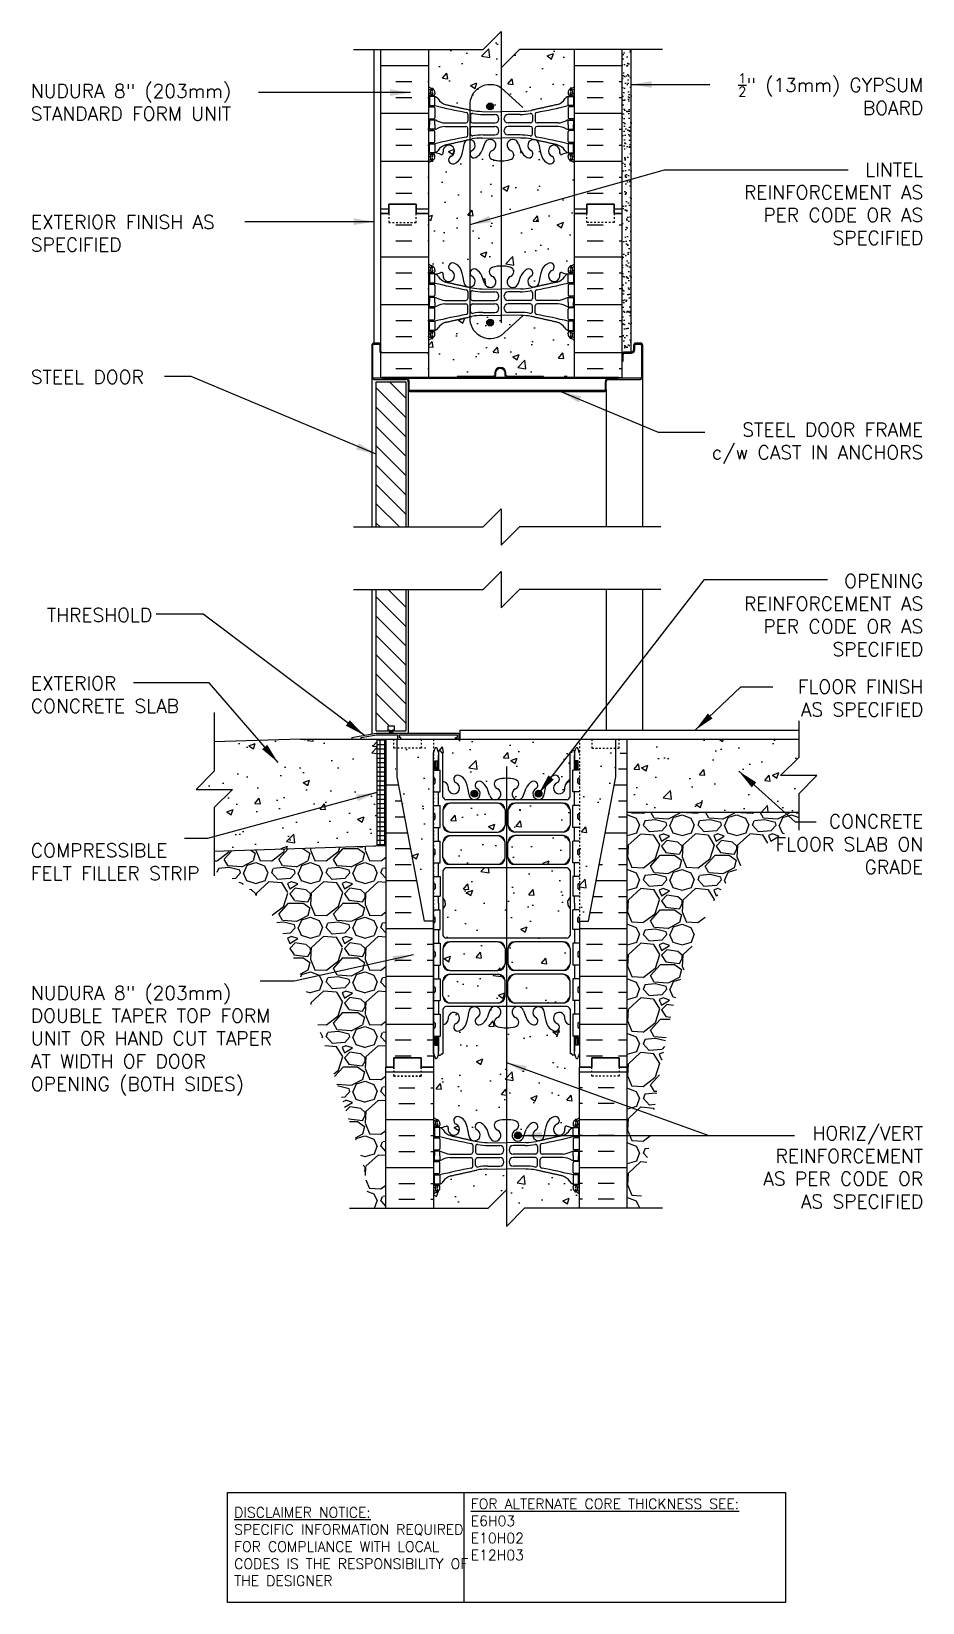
# Model space of a CAD drawing. Header units: inches. Extents: x 188.2 to 237.2, y 112.5 to 198.7.
import ezdxf
from ezdxf.enums import TextEntityAlignment as Align

# ---------------------------------------------------------------- set-up
doc = ezdxf.new("R2010")
doc.units = ezdxf.units.IN
doc.header["$LTSCALE"] = 0.5
doc.header["$MEASUREMENT"] = 0
doc.linetypes.add('DASHED2', pattern=[0.375, 0.25, -0.125])
doc.linetypes.add('HIDDEN2', pattern=[0.1875, 0.125, -0.0625])
for name, color, linetype in [('HATCH', 12, 'Continuous'), ('Hidden2', 12, 'HIDDEN2'), ('line25', 2, 'Continuous'), ('LINE3', 3, 'Continuous'), ('LINE50', 5, 'Continuous'), ('LINE65', 3, 'Continuous'), ('LINE9', 9, 'Continuous'), ('TEXT', 4, 'Continuous'), ('Web_Edge', 9, 'Continuous')]:
    doc.layers.add(name, color=color, linetype=linetype)
doc.styles.add('DIM', font='romans.shx', dxfattribs={"width": 0.7})
doc.styles.add('ROMANS', font='romans.shx', dxfattribs={"height": 0.75})
doc.styles.get("Standard").update_dxf_attribs({"font": 'romans.shx', "height": 0.75})
doc.dimstyles.new('ext_12', dxfattribs={"dimscale": 12, "dimtxt": 0.09375, "dimasz": 0.09375, "dimexe": 0.09375, "dimexo": 0.0625, "dimgap": 0.0625, "dimtad": 1, "dimdec": 1, "dimzin": 3, "dimdsep": 46, "dimlunit": 4, "dimtxsty": 'DIM', "dimcen": 0.09, "dimdle": 0.09375, "dimclrt": 4, "dimadec": 0, "dimazin": 0, "dimtfac": 1, "dimtdec": 1, "dimtmove": 2, "dimatfit": 3, "dimfxl": 1, "dimfrac": 2, "dimtolj": 1, "dimtzin": 0, "dimarcsym": 0})
pattern_1 = [(0, (-2719.536, -309.866), (0, 2.625), []), (0, (-2719.536, -308.991), (0, 2.625), [0.875, -0.875]), (0, (-2719.536, -308.116), (0, 2.625), [0.875, -0.875])]

msp = doc.modelspace()

# ---------------------------------------------------------------- texts
at = {"layer": 'TEXT', "style": 'ROMANS'}
msp.add_text('THRESHOLD ', height=0.75, dxfattribs=at).set_placement((195.381, 166.711), align=Align.MIDDLE_RIGHT)
at = {"layer": 'TEXT', "char_height": 0.75, "style": 'ROMANS'}
for s, insert, width, attachment_point in [('NUDURA 8" (203mm) STANDARD FORM UNIT', (188.203, 194.852), 16.08776, 4), ('\\A1;{\\H0.7x;\\S1/2;}" (13mm) GYPSUM BOARD', (237.198, 196.431), 12.40385, 3), ('LINTEL REINFORCEMENT AS PER CODE OR AS SPECIFIED', (237.198, 191.541), 12.20083, 3), ('EXTERIOR FINISH AS SPECIFIED', (188.203, 187.661), 12.54928, 4), ('STEEL DOOR', (188.203, 179.775), 12.54928, 4), ('STEEL DOOR FRAME\\Pc/w CAST IN ANCHORS', (237.198, 177.26), 12.20083, 3), ('OPENING REINFORCEMENT AS PER CODE OR AS SPECIFIED', (237.198, 168.957), 11.66204, 3), ('EXTERIOR CONCRETE SLAB', (188.203, 162.344), 10.24833, 4), ('FLOOR FINISH AS SPECIFIED', (237.198, 163.15), 8.92326, 3), ('CONCRETE FLOOR SLAB ON GRADE', (237.198, 155.756), 8.92326, 3), ('COMPRESSIBLE FELT FILLER STRIP', (188.203, 153.162), 10.24833, 4), ('NUDURA 8" (203mm) DOUBLE TAPER TOP FORM UNIT OR HAND CUT TAPER AT WIDTH OF DOOR OPENING (BOTH SIDES)', (188.203, 143.343), 14.57383, 4), ('HORIZ/VERT REINFORCEMENT AS PER CODE OR AS SPECIFIED', (237.198, 138.643), 9.76094, 3)]:
    msp.add_mtext(s, dxfattribs=dict(at, insert=insert, width=width, attachment_point=attachment_point))
at = {"layer": 'TEXT', "char_height": 0.5625, "attachment_point": 4}
for s, insert, width in [('{\\LFOR ALTERNATE CORE THICKNESS SEE:\\P}E6H03\\PE10H02\\PE12H03', (212.36, 116.513), 23.33295), ('{\\LDISCLAIMER NOTICE:}\\PSPECIFIC INFORMATION REQUIRED FOR COMPLIANCE WITH LOCAL CODES IS THE RESPONSIBILITY OF THE DESIGNER', (199.368, 115.573), 14.00235)]:
    msp.add_mtext(s, dxfattribs=dict(at, insert=insert, width=width))

# ---------------------------------------------------------------- hatches: boundary and pattern name
at = {"layer": 'HATCH'}
h = msp.add_hatch(dxfattribs=at)
h.set_pattern_fill('AR-CONC', color=256, scale=0.5)
h.set_pattern_definition([(50, (0, 0), (3.5863, -0.31376), [0.375, -4.125]), (355, (0, 0), (-0.693757, 3.76096), [0.3, -3.3]), (100.4514, (0.299, -0.026), (2.892544, 3.4472), [0.3187, -3.50571]), (46.1842, (0, 1), (5.336207, -0.827596), [0.5625, -6.1875]), (96.6356, (0.4447, 0.931), (4.67331, 4.87059), [0.47805, -5.25857]), (351.1842, (0, 1), (4.67331, 4.87059), [0.45, -4.95]), (21, (0.5, 0.75), (2.984535, -2.013094), [0.375, -4.125]), (326, (0.5, 0.75), (1.216577, 3.62575), [0.3, -3.3]), (71.4514, (0.7487, 0.5822), (4.20111, 1.612656), [0.3187, -3.50571]), (37.5, (0, 0), (0.0607993, 1.664469), [0, -3.26, 0, -3.35, 0, -3.3125]), (7.5, (0, 0), (1.315348, 1.972059), [0, -1.91, 0, -3.185, 0, -1.2625]), (327.5, (-1.115, 0), (2.669112, -0.1127744), [0, -1.25, 0, -3.9, 0, -5.175]), (317.5, (-1.615, 0), (2.91593, 0.500525), [0, -1.625, 0, -2.59, 0, -3.675])])
edge = h.paths.add_edge_path()
edge.add_line((218.045, 197.746), (215.034, 197.746))
edge.add_line((215.034, 197.746), (214.034, 196.746))
edge.add_line((214.034, 196.746), (214.034, 198.746))
edge.add_line((214.034, 198.746), (213.034, 197.746))
edge.add_line((213.034, 197.746), (210.045, 197.746))
edge.add_line((210.045, 197.746), (210.045, 195.722))
edge.add_arc((210.391, 196.083), 0.5, 226.21089, 246.42182)
edge.add_line((210.191, 195.624), (210.281, 195.624))
edge.add_line((210.281, 195.624), (210.281, 195.583))
edge.add_arc((210.141, 195.375), 0.25, 0, 55.9442, ccw=False)
edge.add_line((210.391, 195.375), (210.391, 195.308))
edge.add_arc((210.329, 195.308), 0.0625, -90, 0, ccw=False)
edge.add_line((210.329, 195.245), (210.281, 195.245))
edge.add_line((210.281, 195.245), (210.281, 195.175))
edge.add_line((210.281, 195.175), (210.386, 195.175))
edge.add_arc((210.264, 194.833), 0.364, 32.04242, 70.33874, ccw=False)
edge.add_arc((211.187, 195.444), 0.743, 214.22802, 253.81071)
edge.add_spline(control_points=[(210.979, 194.73), (212.417, 194.41)], knot_values=[0, 0, 1, 1], degree=1, periodic=0)
edge.add_arc((212.973, 197.341), 2.984, 259.25462, 270.09947)
edge.add_line((212.978, 194.357), (214.045, 194.341))
edge.add_line((214.045, 194.341), (215.112, 194.357))
edge.add_arc((215.117, 197.341), 2.984, 269.90053, 280.74538)
edge.add_spline(control_points=[(215.673, 194.41), (217.111, 194.73)], knot_values=[0, 0, 1, 1], degree=1, periodic=0)
edge.add_arc((216.903, 195.444), 0.743, 286.18929, 325.77198)
edge.add_arc((217.826, 194.833), 0.364, 109.66126, 147.95758, ccw=False)
edge.add_line((217.704, 195.175), (217.809, 195.175))
edge.add_line((217.809, 195.175), (217.809, 195.245))
edge.add_line((217.809, 195.245), (217.762, 195.245))
edge.add_arc((217.762, 195.308), 0.0625, 180, 270, ccw=False)
edge.add_line((217.699, 195.308), (217.699, 195.375))
edge.add_arc((217.949, 195.375), 0.25, 124.0558, 180, ccw=False)
edge.add_line((217.809, 195.583), (217.809, 195.624))
edge.add_line((217.809, 195.624), (217.899, 195.624))
edge.add_arc((217.699, 196.083), 0.5, 293.57818, 313.78911)
edge.add_line((218.045, 195.722), (218.045, 197.746))
h.paths.add_polyline_path([(218.045, 191.529, 0.088416), (217.899, 191.627), (217.809, 191.627), (217.809, 191.668, -0.249069), (217.699, 191.875), (217.699, 191.943, -0.414214), (217.762, 192.005), (217.809, 192.005), (217.809, 192.075), (217.704, 192.075, 0.085348), (217.375, 192, -0.669601), (217.242, 192.12, 2.087231), (216.808, 191.895, -1), (216.645, 191.487, -0.21345), (216.253, 191.876, -0.068226), (216.117, 192.504, 1.753171), (215.666, 192.207, -0.940793), (215.462, 191.824, -0.173075), (215.116, 192.191), (214.974, 192.578, 1.612474), (214.542, 192.218, -0.734872), (214.519, 191.707, -0.068475), (214.045, 191.645, -0.068475), (213.571, 191.707, -0.734872), (213.548, 192.218, 1.612474), (213.116, 192.578), (212.974, 192.191, -0.173075), (212.628, 191.824, -0.940793), (212.424, 192.207, 1.753171), (211.973, 192.504, -0.068226), (211.838, 191.876, -0.21345), (211.445, 191.487, -1), (211.282, 191.895, 2.087231), (210.848, 192.12, -0.669601), (210.716, 192, 0.085348), (210.386, 192.075), (210.281, 192.075), (210.281, 192.005), (210.329, 192.005, -0.414214), (210.391, 191.943), (210.391, 191.875, -0.249069), (210.281, 191.668), (210.281, 191.627), (210.191, 191.627, 0.088416), (210.045, 191.529), (210.045, 188.756), (210.045, 185.983, 0.088416), (210.191, 185.885), (210.281, 185.885), (210.281, 185.844, -0.249069), (210.391, 185.637), (210.391, 185.569, -0.414214), (210.329, 185.507), (210.281, 185.507), (210.281, 185.437), (210.386, 185.437, 0.085348), (210.716, 185.512, -0.669601), (210.848, 185.392, 2.087231), (211.282, 185.617, -1), (211.445, 186.025, -0.21345), (211.838, 185.636, -0.068226), (211.973, 185.008, 1.753171), (212.424, 185.305, -0.940793), (212.628, 185.688, -0.173075), (212.974, 185.321), (213.116, 184.934, 1.612474), (213.548, 185.294, -0.734872), (213.571, 185.805, -0.068475), (214.045, 185.867, -0.068475), (214.519, 185.805, -0.734872), (214.542, 185.294, 1.612474), (214.974, 184.934), (215.116, 185.321, -0.173075), (215.462, 185.688, -0.940793), (215.666, 185.305, 1.753171), (216.117, 185.008, -0.068226), (216.253, 185.636, -0.21345), (216.645, 186.025, -1), (216.808, 185.617, 2.087231), (217.242, 185.392, -0.669601), (217.375, 185.512, 0.085348), (217.704, 185.437), (217.809, 185.437), (217.809, 185.507), (217.762, 185.507, -0.414214), (217.699, 185.569), (217.699, 185.637, -0.249069), (217.809, 185.844), (217.809, 185.885), (217.899, 185.885, 0.088416), (218.045, 185.983), (218.045, 188.756)])
edge = h.paths.add_edge_path()
edge.add_line((217.699, 182.137), (217.699, 182.204))
edge.add_arc((217.762, 182.204), 0.0625, 90, 180, ccw=False)
edge.add_line((217.762, 182.267), (217.809, 182.267))
edge.add_line((217.809, 182.267), (217.809, 182.337))
edge.add_line((217.809, 182.337), (217.704, 182.337))
edge.add_arc((217.826, 182.679), 0.364, 214.97751, 250.33874, ccw=False)
edge.add_arc((216.903, 182.068), 0.743, 32.79192, 73.81071)
edge.add_spline(control_points=[(217.111, 182.782), (215.673, 183.102)], knot_values=[0, 0, 1, 1], degree=1, periodic=0)
edge.add_arc((215.117, 180.171), 2.984, 79.25462, 90.09947)
edge.add_line((215.112, 183.155), (214.045, 183.17))
edge.add_line((214.045, 183.17), (212.978, 183.155))
edge.add_arc((212.973, 180.171), 2.984, 89.90053, 100.74538)
edge.add_spline(control_points=[(212.417, 183.102), (210.979, 182.782)], knot_values=[0, 0, 1, 1], degree=1, periodic=0)
edge.add_arc((211.187, 182.068), 0.743, 106.18929, 147.20808)
edge.add_arc((210.264, 182.679), 0.364, 289.66126, 325.02249, ccw=False)
edge.add_line((210.386, 182.337), (210.281, 182.337))
edge.add_line((210.281, 182.337), (210.281, 182.267))
edge.add_line((210.281, 182.267), (210.329, 182.267))
edge.add_arc((210.329, 182.204), 0.0625, 0, 90, ccw=False)
edge.add_line((210.391, 182.204), (210.391, 182.137))
edge.add_arc((210.141, 182.137), 0.25, 304.0558, 360, ccw=False)
edge.add_line((210.281, 181.929), (210.281, 181.888))
edge.add_line((210.281, 181.888), (210.191, 181.888))
edge.add_arc((210.391, 181.429), 0.5, 113.57818, 133.78911)
edge.add_line((210.045, 181.79), (210.045, 179.756))
edge.add_line((210.045, 179.756), (211.607, 179.756))
edge.add_line((211.607, 179.756), (211.607, 179.806))
edge.add_line((211.607, 179.806), (213.557, 179.806))
edge.add_arc((213.557, 179.931), 0.125, 270, 360)
edge.add_line((213.682, 179.931), (213.682, 180.006))
edge.add_arc((213.982, 180.006), 0.3, 0, 180, ccw=False)
edge.add_line((214.282, 180.006), (214.282, 179.931))
edge.add_arc((214.407, 179.931), 0.125, 180, 270)
edge.add_line((214.407, 179.806), (216.357, 179.806))
edge.add_line((216.357, 179.806), (216.357, 179.756))
edge.add_line((216.357, 179.756), (218.045, 179.756))
edge.add_line((218.045, 179.756), (218.045, 181.79))
edge.add_arc((217.699, 181.429), 0.5, 46.21089, 66.42182)
edge.add_line((217.899, 181.888), (217.809, 181.888))
edge.add_line((217.809, 181.888), (217.809, 181.929))
edge.add_arc((217.949, 182.137), 0.25, 180, 235.9442, ccw=False)
h.paths.add_polyline_path([(217.811, 159.168), (217.911, 159.168), (217.911, 159.198, -0.414214), (217.961, 159.248), (218.087, 159.248), (218.136, 159.398, -0.6), (218.236, 159.398), (218.321, 159.137), (218.321, 159.897), (210.321, 159.897), (210.321, 159.137), (210.406, 159.398, -0.6), (210.506, 159.398), (210.555, 159.248), (210.681, 159.248, -0.414214), (210.731, 159.198), (210.731, 159.168), (210.831, 159.168), (210.831, 157.566, -0.380397), (211.124, 157.271, 2.087231), (211.558, 157.496, -1), (211.721, 157.905, -0.21345), (212.114, 157.515, -0.068226), (212.249, 156.888, 1.753171), (212.7, 157.184, -0.940793), (212.904, 157.567, -0.173075), (213.25, 157.201), (213.392, 156.814, 1.612474), (213.824, 157.174, -0.734872), (213.847, 157.685, -0.068475), (214.321, 157.747, -0.068475), (214.795, 157.685, -0.734872), (214.818, 157.174, 1.612474), (215.25, 156.814), (215.392, 157.201, -0.173075), (215.738, 157.567, -0.940793), (215.942, 157.184, 1.753171), (216.393, 156.888, -0.068226), (216.528, 157.515, -0.21345), (216.921, 157.905, -1), (217.084, 157.496, 2.087231), (217.518, 157.271, -0.380392), (217.811, 157.566)])
h.paths.add_polyline_path([(210.321, 159.168), (210.321, 159.897), (209.633, 159.897), (209.633, 159.397), (208.321, 159.397), (208.321, 157.825), (209.821, 149.897), (210.321, 149.897)])
h.paths.add_polyline_path([(207.196, 159.897), (204.196, 159.897), (203.008, 159.897), (198.274, 159.741), (198.274, 158.137), (197.274, 157.137), (199.274, 157.137), (198.274, 156.137), (198.274, 153.738), (207.196, 154.031)])
h.paths.add_polyline_path([(220.321, 157.825), (220.321, 159.397), (219.008, 159.397), (219.008, 159.897), (218.946, 159.897), (218.321, 159.897), (218.321, 159.137), (218.321, 149.897), (218.821, 149.897)])
h.paths.add_polyline_path([(230.368, 158.897), (230.368, 159.897), (220.946, 159.897), (220.946, 155.896), (230.368, 155.897), (230.368, 156.897), (231.368, 157.897), (229.368, 157.897)])
h.paths.add_polyline_path([(214.245, 156.011, 0.225652), (213.87, 156.386), (211.206, 156.386, 0.225652), (210.831, 156.011), (210.831, 155.17, 0.225652), (211.206, 154.795), (213.87, 154.795, 0.225652), (214.245, 155.17)])
h.paths.add_polyline_path([(217.811, 155.17), (217.811, 156.011, 0.225652), (217.436, 156.386), (214.772, 156.386, 0.225652), (214.397, 156.011), (214.397, 155.17, 0.225652), (214.772, 154.795), (217.436, 154.795, 0.225652)])
h.paths.add_polyline_path([(217.811, 154.229, 0.225652), (217.436, 154.604), (214.772, 154.604, 0.225652), (214.397, 154.229), (214.397, 153.388, 0.225652), (214.772, 153.013), (217.436, 153.013, 0.225652), (217.811, 153.388)])
h.paths.add_polyline_path([(214.245, 154.229, 0.225652), (213.87, 154.604), (211.206, 154.604, 0.225652), (210.831, 154.229), (210.831, 153.388, 0.225652), (211.206, 153.013), (213.87, 153.013, 0.225652), (214.245, 153.388)])
h.paths.add_polyline_path([(217.811, 150.584), (217.691, 150.784), (217.691, 150.897), (217.691, 151.009), (217.811, 151.209), (217.811, 152.678, 0.268138), (217.65, 152.826), (210.992, 152.826, 0.268156), (210.831, 152.678), (210.831, 151.209), (210.951, 151.009), (210.951, 150.897), (210.951, 150.784), (210.831, 150.584), (210.831, 149.116, 0.268156), (210.992, 148.967), (217.65, 148.967, 0.268138), (217.811, 149.115)])
h.paths.add_polyline_path([(214.245, 148.405, 0.225652), (213.87, 148.78), (211.206, 148.78, 0.225652), (210.831, 148.405), (210.831, 147.564, 0.225652), (211.206, 147.189), (213.87, 147.189, 0.225652), (214.245, 147.564)])
h.paths.add_polyline_path([(214.245, 146.623, 0.225652), (213.87, 146.998), (211.206, 146.998, 0.225652), (210.831, 146.623), (210.831, 145.783, 0.225652), (211.206, 145.408), (213.87, 145.408, 0.225652), (214.245, 145.783)])
h.paths.add_polyline_path([(217.811, 146.623, 0.225652), (217.436, 146.998), (214.772, 146.998, 0.225652), (214.397, 146.623), (214.397, 145.783, 0.225652), (214.772, 145.408), (217.436, 145.408, 0.225652), (217.811, 145.783)])
h.paths.add_polyline_path([(217.811, 148.405, 0.225652), (217.436, 148.78), (214.772, 148.78, 0.225652), (214.397, 148.405), (214.397, 147.564, 0.225652), (214.772, 147.189), (217.436, 147.189, 0.225652), (217.811, 147.564)])
h.paths.add_polyline_path([(218.321, 142.656), (218.236, 142.395, -0.6), (218.136, 142.395), (218.087, 142.545), (217.961, 142.545, -0.414214), (217.911, 142.595), (217.911, 142.625), (217.811, 142.625), (217.811, 144.227, -0.380392), (217.518, 144.522, 2.087231), (217.084, 144.297, -1), (216.921, 143.889, -0.21345), (216.528, 144.278, -0.068226), (216.393, 144.906, 1.753171), (215.942, 144.609, -0.940793), (215.738, 144.226, -0.173075), (215.392, 144.592), (215.25, 144.979, 1.612474), (214.818, 144.62, -0.734872), (214.795, 144.109, -0.068475), (214.321, 144.047, -0.068475), (213.847, 144.109, -0.734872), (213.824, 144.62, 1.612474), (213.392, 144.979), (213.25, 144.592, -0.173075), (212.904, 144.226, -0.940793), (212.7, 144.609, 1.753171), (212.249, 144.906, -0.068226), (212.114, 144.278, -0.21345), (211.721, 143.889, -1), (211.558, 144.297, 2.087231), (211.124, 144.522, -0.380397), (210.831, 144.227), (210.831, 142.625), (210.731, 142.625), (210.731, 142.595, -0.414214), (210.681, 142.545), (210.555, 142.545), (210.506, 142.395, -0.6), (210.406, 142.395), (210.321, 142.656), (210.321, 142.625), (210.321, 141.897), (210.321, 139.123, 0.088416), (210.467, 139.026), (210.557, 139.026), (210.557, 138.984, -0.249069), (210.667, 138.777), (210.667, 138.71, -0.414214), (210.604, 138.647), (210.557, 138.647), (210.557, 138.577), (210.662, 138.577, 0.085348), (210.991, 138.653, -0.669601), (211.124, 138.532, 2.087231), (211.558, 138.757, -1), (211.721, 139.166, -0.21345), (212.114, 138.777, -0.068226), (212.249, 138.149, 1.753171), (212.7, 138.445, -0.940793), (212.904, 138.829, -0.173075), (213.25, 138.462), (213.392, 138.075, 1.612474), (213.824, 138.435, -0.734872), (213.847, 138.946, -0.068475), (214.321, 139.008, -0.068475), (214.795, 138.946, -0.734872), (214.818, 138.435, 1.612474), (215.25, 138.075), (215.392, 138.462, -0.173075), (215.738, 138.829, -0.940793), (215.942, 138.445, 1.753171), (216.393, 138.149, -0.068226), (216.528, 138.777, -0.21345), (216.921, 139.166, -1), (217.084, 138.757, 2.087231), (217.518, 138.532, -0.669601), (217.651, 138.653, 0.085348), (217.98, 138.577), (218.085, 138.577), (218.085, 138.647), (218.037, 138.647, -0.414214), (217.975, 138.71), (217.975, 138.777, -0.249069), (218.085, 138.984), (218.085, 139.026), (218.175, 139.026, 0.088416), (218.321, 139.123), (218.321, 141.897)])
edge = h.paths.add_edge_path()
edge.add_line((217.975, 135.277), (217.975, 135.345))
edge.add_arc((218.037, 135.345), 0.0625, 90, 180, ccw=False)
edge.add_line((218.037, 135.407), (218.085, 135.407))
edge.add_line((218.085, 135.407), (218.085, 135.477))
edge.add_line((218.085, 135.477), (217.98, 135.477))
edge.add_arc((218.102, 135.82), 0.364, 214.97751, 250.33874, ccw=False)
edge.add_arc((217.179, 135.209), 0.743, 32.79192, 73.81071)
edge.add_spline(control_points=[(217.387, 135.923), (215.949, 136.243)], knot_values=[0, 0, 1, 1], degree=1, periodic=0)
edge.add_arc((215.393, 133.311), 2.984, 79.25462, 90.09947)
edge.add_line((215.388, 136.295), (214.321, 136.311))
edge.add_line((214.321, 136.311), (213.254, 136.295))
edge.add_arc((213.249, 133.311), 2.984, 89.90053, 100.74538)
edge.add_spline(control_points=[(212.693, 136.243), (211.255, 135.923)], knot_values=[0, 0, 1, 1], degree=1, periodic=0)
edge.add_arc((211.463, 135.209), 0.743, 106.18929, 147.20808)
edge.add_arc((210.54, 135.82), 0.364, 289.66126, 325.02249, ccw=False)
edge.add_line((210.662, 135.477), (210.557, 135.477))
edge.add_line((210.557, 135.477), (210.557, 135.407))
edge.add_line((210.557, 135.407), (210.604, 135.407))
edge.add_arc((210.604, 135.345), 0.0625, 0, 90, ccw=False)
edge.add_line((210.667, 135.345), (210.667, 135.277))
edge.add_arc((210.417, 135.277), 0.25, 304.0558, 360, ccw=False)
edge.add_line((210.557, 135.07), (210.557, 135.028))
edge.add_line((210.557, 135.028), (210.467, 135.028))
edge.add_arc((210.667, 134.57), 0.5, 113.57818, 133.78911)
edge.add_line((210.321, 134.931), (210.321, 134.152))
edge.add_line((210.321, 134.152), (213.314, 134.152))
edge.add_line((213.314, 134.152), (214.314, 135.152))
edge.add_line((214.314, 135.152), (214.314, 133.152))
edge.add_line((214.314, 133.152), (215.314, 134.152))
edge.add_line((215.314, 134.152), (218.321, 134.152))
edge.add_line((218.321, 134.152), (218.321, 134.931))
edge.add_arc((217.975, 134.57), 0.5, 46.21089, 66.42182)
edge.add_line((218.175, 135.028), (218.085, 135.028))
edge.add_line((218.085, 135.028), (218.085, 135.07))
edge.add_arc((218.225, 135.277), 0.25, 180, 235.9442, ccw=False)
h = msp.add_hatch(dxfattribs=at)
h.set_pattern_fill('INSUL', color=256, scale=7, style=0)
h.paths.add_polyline_path([(210.045, 197.746), (207.42, 197.746), (207.42, 188.756), (207.858, 188.756), (207.858, 189.256), (209.358, 189.256), (209.358, 188.756), (210.045, 188.756)])
h.paths.add_polyline_path([(220.67, 197.746), (218.045, 197.746), (218.045, 188.756), (218.733, 188.756), (218.733, 189.256), (220.233, 189.256), (220.233, 188.756), (220.67, 188.756)])
h = msp.add_hatch(dxfattribs=at)
h.set_pattern_fill('AR-SAND', color=256, scale=0.25, style=0)
h.set_pattern_definition([(37.5, (88.13368, 2.11087), (-0.01574834, 0.48170594), [0, -0.38, 0, -0.425, 0, -0.40625]), (7.5, (88.1337, 2.1109), (0.4424442, 0.7055365), [0, -0.205, 0, -0.3425, 0, -0.13125]), (327.5, (87.8262, 2.11087), (0.7785355, 0.0014148), [0, -0.125, 0, -0.45, 0, -0.5875]), (317.5, (87.8262, 2.1109), (0.7515317, 0.2194189), [0, -0.0625, 0, -0.295, 0, -0.3375])])
h.paths.add_polyline_path([(221.17, 193.401), (220.67, 193.118), (220.67, 188.756), (220.67, 181.018, -0.414214), (220.795, 181.143), (221.17, 181.143)])
h.paths.add_polyline_path([(221.17, 194.011), (220.67, 194.011), (220.67, 193.118), (221.17, 193.401)])
h.paths.add_polyline_path([(221.17, 197.746), (220.67, 197.746), (220.67, 194.011), (221.17, 194.011)])
h = msp.add_hatch(dxfattribs=at)
h.set_pattern_fill('INSUL', color=256, scale=7, style=0)
h.paths.add_polyline_path([(210.045, 188.756), (209.358, 188.756), (209.358, 188.256), (207.858, 188.256), (207.858, 188.756), (207.42, 188.756), (207.42, 179.756), (210.045, 179.756)])
h.paths.add_polyline_path([(220.67, 188.756), (220.233, 188.756), (220.233, 188.256), (218.733, 188.256), (218.733, 188.756), (218.045, 188.756), (218.045, 179.756), (220.468, 179.756), (220.67, 179.756)])
h = msp.add_hatch(dxfattribs=at)
h.set_pattern_fill('ANSI31', color=256, scale=6, style=0)
h.set_pattern_definition([(135, (329.08446, 2.1109), (0.53033, 0.53033), [])])
h.paths.add_polyline_path([(208.797, 171.545), (207.172, 171.545), (207.172, 179.518), (208.797, 179.518)])
h = msp.add_hatch(dxfattribs=at)
h.set_pattern_fill('ANSI31', color=256, scale=6, style=0)
h.set_pattern_definition([(135, (329.08446, 4.4248), (0.53033, 0.53033), [])])
h.paths.add_polyline_path([(208.145, 160.635), (208.145, 160.395), (208.065, 160.395), (208.065, 160.352), (208.145, 160.352), (208.797, 160.352), (208.797, 168.108), (207.172, 168.108), (207.172, 160.352), (207.895, 160.352), (207.895, 160.395), (207.823, 160.395), (207.823, 160.635)])
h = msp.add_hatch(dxfattribs=at)
h.set_pattern_fill('NET', color=256, scale=2, style=0)
h.set_pattern_definition([(0, (86.13368, 2.11087), (0, 0.25), []), (90, (86.13368, 2.11087), (-0.25, 2e-17), [])])
h.paths.add_polyline_path([(207.696, 156.601), (207.196, 156.735), (207.196, 154.031), (207.696, 154.048)])
h.paths.add_polyline_path([(207.696, 158.798), (207.196, 158.887), (207.196, 156.735), (207.696, 156.601)])
h.paths.add_polyline_path([(207.696, 159.897), (207.196, 159.897), (207.196, 158.887), (207.696, 158.798)])
h = msp.add_hatch(dxfattribs=at)
h.set_pattern_fill('INSUL', color=256, scale=7, style=0)
h.set_pattern_definition(pattern_1)
edge = h.paths.add_edge_path()
edge.add_line((210.321, 149.897), (209.821, 149.897))
edge.add_line((209.821, 149.897), (208.071, 159.147))
edge.add_line((208.071, 159.147), (208.071, 159.897))
edge.add_line((208.071, 159.897), (207.696, 159.897))
edge.add_line((207.696, 159.897), (207.696, 141.897))
edge.add_line((207.696, 141.897), (208.133, 141.897))
edge.add_line((208.133, 141.897), (208.133, 142.397))
edge.add_line((208.133, 142.397), (209.633, 142.397))
edge.add_line((209.633, 142.397), (209.633, 141.897))
edge.add_line((209.633, 141.897), (210.071, 141.897))
edge.add_line((210.321, 149.897), (210.321, 141.897))
h = msp.add_hatch(dxfattribs=at)
h.set_pattern_fill('INSUL', color=256, scale=7, style=0)
h.set_pattern_definition(pattern_1)
edge = h.paths.add_edge_path()
edge.add_line((218.321, 149.897), (218.821, 149.897))
edge.add_line((218.821, 149.897), (220.571, 159.147))
edge.add_line((220.571, 159.147), (220.571, 159.897))
edge.add_line((220.571, 159.897), (220.946, 159.897))
edge.add_line((220.946, 159.897), (220.946, 141.897))
edge.add_line((220.946, 141.897), (220.508, 141.897))
edge.add_line((220.508, 141.897), (220.508, 142.397))
edge.add_line((220.508, 142.397), (219.008, 142.397))
edge.add_line((219.008, 142.397), (219.008, 141.897))
edge.add_line((219.008, 141.897), (218.571, 141.897))
edge.add_line((218.321, 149.897), (218.321, 141.897))
h = msp.add_hatch(dxfattribs=at)
h.set_pattern_fill('GRAVEL', color=256, scale=3, style=0)
h.set_pattern_definition([(228.0128, (223.106, 137.15151), (-23.9999947, -27.000004), [0.40361, -39.95726]), (184.9697, (222.83599, 136.85151), (36.00000315, 2.9999739), [0.6926, -68.56777]), (132.5104, (222.14599, 136.79151), (29.9999722, -33.000026), [0.48836, -48.3481]), (267.2737, (220.97599, 136.04151), (2.99998805, 60.0000009), [0.63071, -62.44067]), (292.8337, (220.94599, 135.41151), (-15.0000297, 35.9999892), [0.61847, -61.22812]), (357.2737, (221.18599, 134.84151), (-60.0000009, 2.99998805), [0.63071, -62.44067]), (37.6942, (221.81599, 134.81151), (-39.00002204, -29.9999712), [0.83409, -82.57455]), (72.2553, (222.47599, 135.32151), (21.0000323, 65.9999887), [0.78746, -77.95896]), (121.4296, (222.71599, 136.07151), (-24.0000247, 38.9999851), [0.63285, -62.65222]), (175.2364, (222.386, 136.6115), (33.0000028, -2.9999746), [0.7225, -35.40229]), (222.3974, (221.66599, 136.67151), (-36.00002205, -32.99997625), [0.934344, -92.500125]), (138.8141, (223.946, 136.0115), (-21.000009, 17.999992), [0.3189, -31.57153]), (171.4692, (223.70599, 136.22151), (38.9999949, -6.0000237), [0.60671, -60.06453]), (225, (223.106, 136.3115), (-3e-16, -3), [0.42426, -3.81838]), (203.1986, (222.896, 136.6715), (14.999999, 6.000004), [0.22847, -22.61885]), (291.8014, (222.686, 136.5815), (-3, 9.000001), [0.3231, -15.83239]), (30.9638, (222.806, 136.2815), (8.999994, 6.000007), [0.52479, -16.96807]), (161.565, (223.256, 136.5515), (6, -2.999995), [0.37947, -9.10736]), (16.3895, (220.94599, 136.58151), (30.0000066, 8.9999781), [0.5316, -52.62853]), (70.3462, (221.45599, 136.73151), (-11.9999857, -33.0000064), [0.44598, -44.15222]), (293.1986, (223.256, 137.1515), (-6.000004, 14.999999), [0.45694, -22.39037]), (343.6105, (223.43599, 136.73151), (-30.0000066, 8.9999781), [0.5316, -52.62853]), (339.444, (220.946, 134.7215), (-15.0000055, 5.999988), [0.51264, -25.11937]), (294.7751, (221.42599, 134.54151), (-14.9999766, 33.0000103), [0.42953, -42.52393]), (66.8014, (223.286, 134.1515), (6.000004, 14.999999), [0.45694, -22.39037]), (17.354, (223.46599, 134.57151), (-39.000006, -11.9999835), [0.50289, -49.78627]), (69.444, (221.816, 134.1515), (-5.999988, -15.0000055), [0.25632, -25.3757]), (101.31, (223.106, 134.1515), (-2.999993, 12.000002), [0.15297, -15.14409]), (165.9638, (223.076, 134.3015), (9.000002, -2.999994), [0.61847, -11.75085]), (186.009, (222.47599, 134.45151), (29.9999993, 2.999998), [0.57315, -56.74177]), (303.69, (222.806, 136.0115), (-3.000004, 6), [0.43267, -10.384]), (353.1572, (223.04599, 135.65151), (50.9999981, -6.000024), [0.75538, -74.78269]), (60.9454, (223.796, 135.5615), (-12, -21.000001), [0.30887, -30.57802]), (90, (223.946, 135.8315), (-3, 3), [0.18, -2.82]), (120.2564, (222.41599, 134.54151), (11.9999847, -21.0000074), [0.41677, -41.26056]), (48.0128, (222.206, 134.90151), (23.9999947, 27.000004), [0.80722, -39.55366]), (0, (222.746, 135.5015), (3, 3), [0.78, -2.22]), (325.3048, (223.52599, 135.50151), (-29.9999828, 21.0000258), [0.47434, -46.95982]), (254.0546, (223.916, 135.2315), (-3, -12), [0.4368, -21.40352]), (207.646, (223.79599, 134.81151), (-56.9999874, -30.00002314), [0.711195, -70.40842]), (175.4261, (223.16599, 134.48151), (-39.0000017, 2.9999844), [0.7524, -74.48722])])
edge = h.paths.add_edge_path()
edge.add_line((220.946, 155.896), (220.946, 141.897))
edge.add_line((220.946, 141.897), (220.946, 134.152))
edge.add_line((220.946, 134.152), (221.62, 134.152))
edge.add_spline(control_points=[(221.62, 134.152), (221.728, 134.797), (222.49, 139.402), (223.098, 146.325), (226.684, 153.224), (229.573, 154.724), (230.368, 155.137)], knot_values=[0, 0, 0, 0, 1.962014, 13.999792, 21.004381, 23.66399, 23.66399, 23.66399, 23.66399], degree=3, periodic=0)
edge.add_line((230.368, 155.137), (230.368, 155.897))
edge.add_line((230.368, 155.897), (220.946, 155.896))
h = msp.add_hatch(dxfattribs=at)
h.set_pattern_fill('GRAVEL', color=256, scale=3, style=0)
h.set_pattern_definition([(228.0128, (130.69778, 29.53145), (-23.9999947, -27.00000402), [0.40361, -39.957264]), (184.9697, (130.42778, 29.23145), (36.00000315, 2.99997392), [0.692604, -68.567775]), (132.5104, (129.73778, 29.17145), (29.99997216, -33.00002602), [0.488364, -48.348096]), (267.2737, (128.56778, 28.42145), (2.99998805, 60.00000088), [0.630714, -62.440674]), (292.8337, (128.53778, 27.79145), (-15.00002972, 35.99998924), [0.618465, -61.22812]), (357.2737, (128.77778, 27.22145), (-60.00000088, 2.99998805), [0.630714, -62.440674]), (37.6942, (129.40778, 27.19145), (-39.00002204, -29.999971215), [0.834087, -82.574547]), (72.2553, (130.06778, 27.70145), (21.00003229, 65.99998869), [0.787464, -77.958963]), (121.4296, (130.30778, 28.45145), (-24.0000247, 38.99998511), [0.63285, -62.65222]), (175.2364, (129.97778, 28.99145), (33.00000284, -2.9999746), [0.722496, -35.40229]), (222.3974, (129.25778, 29.05145), (-36.000022053, -32.999976246), [0.934344, -92.500125]), (138.8141, (131.53778, 28.39145), (-21.00000884, 17.99999194), [0.318903, -31.57153]), (171.4692, (131.29778, 28.60145), (38.99999485, -6.00002373), [0.60671, -60.064533]), (225, (130.6978, 28.6915), (-3e-16, -3), [0.424263, -3.818376]), (203.1986, (130.48778, 29.05145), (14.9999992, 6.000004), [0.228474, -22.618845]), (291.8014, (130.2778, 28.96145), (-2.9999997, 9.0000008), [0.32311, -15.832386]), (30.9638, (130.3978, 28.66145), (8.999994, 6.0000075), [0.524787, -16.96807]), (161.5651, (130.8478, 28.93145), (6.000001, -2.999995), [0.379473, -9.10736]), (16.3895, (128.53778, 28.96145), (30.0000066, 8.99997813), [0.5316, -52.628535]), (70.3462, (129.04778, 29.11145), (-11.99998574, -33.0000064), [0.445983, -44.152224]), (293.1986, (130.84778, 29.53145), (-6.000004, 14.9999992), [0.456945, -22.390374]), (343.6105, (131.02778, 29.11145), (-30.0000066, 8.99997813), [0.5316, -52.628535]), (339.444, (128.53778, 27.10145), (-15.0000055, 5.999988), [0.51264, -25.11937]), (294.7751, (129.01778, 26.92145), (-14.99997657, 33.00001027), [0.429534, -42.52393]), (66.8014, (130.87778, 26.53145), (6.000004, 14.9999992), [0.456945, -22.390374]), (17.354, (131.05778, 26.95145), (-39.00000606, -11.9999835), [0.502893, -49.78627]), (69.444, (129.40778, 26.53145), (-5.999988, -15.0000055), [0.25632, -25.37569]), (101.3099, (130.6978, 26.53145), (-2.999993, 12.0000023), [0.15297, -15.144087]), (165.9638, (130.6678, 26.68145), (9.0000016, -2.999994), [0.618465, -11.75085]), (186.009, (130.06778, 26.83145), (29.99999925, 2.99999795), [0.57315, -56.74177]), (303.6901, (130.3978, 28.39145), (-3.000004, 5.9999987), [0.432666, -10.383987]), (353.1572, (130.63778, 28.03145), (50.9999981, -6.00002399), [0.75538, -74.78269]), (60.9454, (131.38778, 27.94145), (-12.0000001, -21.00000115), [0.30887, -30.57802]), (90, (131.5378, 28.2115), (-3, 3), [0.18, -2.82]), (120.2564, (130.00778, 26.92145), (11.99998466, -21.00000737), [0.41677, -41.26056]), (48.0128, (129.79778, 27.28145), (23.9999947, 27.00000402), [0.807216, -39.553656]), (0, (130.3378, 27.8815), (3, 3), [0.78, -2.22]), (325.3048, (131.11778, 27.88145), (-29.99998278, 21.00002583), [0.47434, -46.95982]), (254.0546, (131.50778, 27.61145), (-2.9999997, -12.0000004), [0.436806, -21.403524]), (207.646, (131.38778, 27.19145), (-56.99998742, -30.00002314), [0.711195, -70.40842]), (175.4261, (130.75778, 26.86145), (-39.000001675, 2.9999844), [0.752397, -74.48722])])
edge = h.paths.add_edge_path()
edge.add_spline(control_points=[(198.274, 152.654), (198.821, 152.434), (201.049, 151.533), (203.495, 146.168), (205.041, 140.58), (206.702, 136.125), (206.657, 134.501), (206.647, 134.152)], knot_values=[0, 0, 0, 0, 1.73908, 7.096838, 16.122151, 19.936923, 20.981761, 20.981761, 20.981761, 20.981761], degree=3, periodic=0)
edge.add_line((206.647, 134.152), (207.696, 134.152))
edge.add_line((207.696, 134.152), (207.696, 146.095))
edge.add_line((207.696, 146.095), (207.696, 154.048))
edge.add_line((207.696, 154.048), (198.274, 153.738))
edge.add_line((198.274, 153.738), (198.274, 152.654))
h = msp.add_hatch(dxfattribs=at)
h.set_pattern_fill('INSUL', color=256, scale=7, style=0)
h.set_pattern_definition([(0, (-2715.8406, -273.1129), (0, 2.625), []), (0, (-2715.8406, -272.2379), (0, 2.625), [0.875, -0.875]), (0, (-2715.8406, -271.3629), (0, 2.625), [0.875, -0.875])])
h.paths.add_polyline_path([(207.696, 134.152), (210.321, 134.152), (210.321, 141.897), (209.633, 141.897), (209.633, 142.397), (208.133, 142.397), (208.133, 141.897), (207.696, 141.897)])
h = msp.add_hatch(dxfattribs=at)
h.set_pattern_fill('INSUL', color=256, scale=7, style=0)
h.set_pattern_definition([(180, (3144.4826, -273.1129), (0, 2.625), []), (180, (3144.4826, -272.2379), (0, 2.625), [0.875, -0.875]), (180, (3144.4826, -271.3629), (0, 2.625), [0.875, -0.875])])
h.paths.add_polyline_path([(218.321, 134.152), (220.946, 134.152), (220.946, 141.897), (220.508, 141.897), (220.508, 142.397), (219.008, 142.397), (219.008, 141.897), (218.321, 141.897)])
at = {"layer": 'LINE3'}
for points in [[(212.75, 156.903, 1), (212.375, 156.903, 1)], [(212.375, 156.903, 1), (212.75, 156.903, 1)], [(216.267, 156.903, 1), (215.892, 156.903, 1)], [(215.892, 156.903, 1), (216.267, 156.903, 1)], [(215.132, 138.148, 1), (214.757, 138.148, 1)], [(214.757, 138.148, 1), (215.132, 138.148, 1)]]:
    msp.add_hatch(color=256, dxfattribs=at).paths.add_polyline_path(points)
at = {"layer": 'LINE65'}
for points in [[(213.609, 194.626, 1), (213.234, 194.626, 1)], [(213.609, 182.766, 1), (213.234, 182.766, 1)]]:
    msp.add_hatch(color=256, dxfattribs=at).paths.add_polyline_path(points)

# ---------------------------------------------------------------- linework, layer by layer
at = {"layer": 'HATCH'}
for p, q in [((208.133, 197.746), (209.008, 197.746)), ((209.883, 197.746), (210.045, 197.746)), ((218.207, 197.746), (218.045, 197.746)), ((219.957, 197.746), (219.082, 197.746)), ((206.92, 179.768), (206.92, 171.545)), ((221.795, 179.768), (221.795, 171.545)), ((219.795, 179.099), (219.795, 171.545)), ((208.922, 168.108), (208.922, 160.227)), ((219.795, 168.108), (219.795, 160.397)), ((221.795, 168.108), (221.795, 160.397))]:
    msp.add_line(p, q, dxfattribs=at)
for centre, radius, start, end in [((207.601, 160.321), 0.307, 342.22738, 13.9189), ((208.362, 160.321), 0.463, 170.82894, 191.66834), ((207.601, 160.321), 0.322, 343.11516, 13.23184), ((208.362, 160.321), 0.447, 170.50577, 192.08184), ((207.601, 160.321), 0.338, 343.91726, 12.60997), ((208.362, 160.321), 0.432, 170.15888, 192.52597), ((207.601, 160.321), 0.354, 344.64569, 12.04435), ((208.362, 160.321), 0.416, 169.78553, 193.00431), ((207.601, 160.321), 0.369, 345.31025, 11.52764), ((208.362, 160.321), 0.401, 169.38257, 193.52101), ((207.601, 160.321), 0.385, 345.91909, 11.05371), ((208.362, 160.321), 0.385, 168.94629, 194.08091), ((207.601, 160.321), 0.401, 346.47899, 10.61743), ((208.362, 160.321), 0.369, 168.47236, 194.68975), ((207.601, 160.321), 0.416, 346.99569, 10.21447), ((208.362, 160.321), 0.354, 167.95565, 195.35431), ((207.601, 160.321), 0.432, 347.47403, 9.84112), ((208.362, 160.321), 0.338, 167.39003, 196.08274), ((207.601, 160.321), 0.447, 347.91816, 9.49423), ((208.362, 160.321), 0.322, 166.76816, 196.88484), ((207.601, 160.321), 0.463, 348.33166, 9.17106), ((208.362, 160.321), 0.307, 166.0811, 197.77262)]:
    msp.add_arc(centre, radius, start, end, dxfattribs=at)
at = {"layer": 'Hidden2'}
for p, q in [((208.071, 159.897), (208.133, 159.897)), ((210.321, 159.897), (210.321, 149.897)), ((218.321, 159.897), (218.321, 149.897))]:
    msp.add_line(p, q, dxfattribs=at)
at = {"layer": 'line25'}
for p, q in [((210.045, 197.746), (210.045, 188.756)), ((218.045, 188.756), (218.045, 197.746)), ((210.045, 188.756), (210.045, 179.756)), ((218.045, 179.756), (218.045, 188.756)), ((207.172, 171.545), (207.172, 179.518)), ((207.172, 179.518), (208.797, 179.518)), ((207.42, 179.756), (210.045, 179.756)), ((208.797, 179.518), (208.797, 171.545)), ((218.045, 179.756), (220.67, 179.756)), ((207.172, 160.352), (207.172, 168.108)), ((208.797, 168.108), (208.797, 160.352)), ((207.172, 160.352), (207.895, 160.352)), ((207.196, 159.897), (207.196, 154.031)), ((207.895, 160.395), (207.823, 160.395)), ((207.895, 160.352), (207.895, 160.395)), ((208.065, 160.352), (208.065, 160.395)), ((208.065, 160.395), (208.145, 160.395)), ((208.065, 160.352), (208.797, 160.352)), ((220.946, 155.896), (220.946, 159.897)), ((210.321, 158.202), (210.686, 158.202)), ((210.686, 157.002), (210.686, 158.202)), ((218.321, 158.202), (217.956, 158.202)), ((217.956, 157.002), (217.956, 158.202)), ((210.321, 157.002), (210.686, 157.002)), ((218.321, 157.002), (217.956, 157.002)), ((210.321, 156.252), (210.686, 156.252)), ((210.686, 155.052), (210.686, 156.252)), ((218.321, 156.252), (217.956, 156.252)), ((217.956, 155.052), (217.956, 156.252)), ((210.321, 155.052), (210.686, 155.052)), ((218.321, 155.052), (217.956, 155.052)), ((210.321, 154.302), (210.686, 154.302)), ((210.686, 153.102), (210.686, 154.302)), ((218.321, 154.302), (217.956, 154.302)), ((217.956, 153.102), (217.956, 154.302)), ((210.321, 153.102), (210.686, 153.102)), ((218.321, 153.102), (217.956, 153.102)), ((210.321, 152.352), (210.686, 152.352)), ((210.686, 152.352), (210.686, 151.272)), ((218.321, 152.352), (217.956, 152.352)), ((217.956, 152.352), (217.956, 151.272)), ((210.321, 151.272), (210.686, 151.272)), ((218.321, 151.272), (217.956, 151.272)), ((210.321, 150.522), (210.686, 150.522)), ((210.686, 149.442), (210.686, 150.522)), ((218.321, 150.522), (217.956, 150.522)), ((217.956, 149.442), (217.956, 150.522)), ((210.321, 149.897), (210.321, 141.897)), ((210.321, 149.442), (210.686, 149.442)), ((218.321, 149.442), (217.956, 149.442)), ((218.321, 149.897), (218.321, 141.897)), ((210.321, 148.692), (210.686, 148.692)), ((210.686, 148.692), (210.686, 147.492)), ((218.321, 148.692), (217.956, 148.692)), ((217.956, 148.692), (217.956, 147.492)), ((210.321, 147.492), (210.686, 147.492)), ((218.321, 147.492), (217.956, 147.492)), ((210.321, 146.742), (210.686, 146.742)), ((210.686, 146.742), (210.686, 145.542)), ((218.321, 146.742), (217.956, 146.742)), ((217.956, 146.742), (217.956, 145.542)), ((210.321, 145.542), (210.686, 145.542)), ((218.321, 145.542), (217.956, 145.542)), ((210.321, 144.792), (210.686, 144.792)), ((210.686, 144.792), (210.686, 143.592)), ((218.321, 144.792), (217.956, 144.792)), ((217.956, 144.792), (217.956, 143.592)), ((210.321, 143.592), (210.686, 143.592)), ((218.321, 143.592), (217.956, 143.592)), ((210.321, 141.897), (210.321, 134.152)), ((218.321, 134.152), (218.321, 141.897))]:
    msp.add_line(p, q, dxfattribs=at)
at = {"layer": 'line25', "color": 12}
for p, q in [((208.92, 179.099), (208.92, 171.545)), ((206.919, 168.108), (206.919, 160.183))]:
    msp.add_line(p, q, dxfattribs=at)
at = {"layer": 'line25'}
msp.add_lwpolyline([(207.895, 160.395), (207.823, 160.395), (207.823, 160.635), (208.145, 160.635), (208.145, 160.395), (208.065, 160.395)], dxfattribs=at)
at = {"layer": 'LINE3'}
msp.add_line((214.314, 158.397), (214.314, 135.152), dxfattribs=at)
for centre in [(212.562, 156.903), (212.562, 156.903), (216.08, 156.903), (216.08, 156.903), (214.945, 138.148), (214.945, 138.148)]:
    msp.add_circle(centre, 0.188, dxfattribs=at)
at = {"layer": 'LINE50'}
for p, q in [((207.42, 188.756), (207.42, 197.746)), ((220.67, 188.756), (220.67, 197.746)), ((207.42, 179.756), (207.42, 188.756)), ((220.67, 179.756), (220.67, 188.756)), ((203.008, 159.897), (198.276, 159.741)), ((203.008, 159.897), (204.196, 159.897)), ((203.196, 159.897), (203.896, 159.897)), ((204.196, 159.897), (218.946, 159.897)), ((207.696, 159.897), (207.696, 141.897)), ((207.696, 159.897), (208.321, 159.897)), ((218.946, 159.897), (230.368, 159.897)), ((220.946, 141.897), (220.946, 159.897)), ((220.946, 155.896), (230.368, 155.897)), ((220.946, 146.897), (220.946, 155.897)), ((207.696, 154.048), (198.274, 153.738)), ((220.946, 144.012), (220.946, 146.897)), ((207.696, 134.152), (207.696, 141.897)), ((220.946, 134.152), (220.946, 141.897))]:
    msp.add_line(p, q, dxfattribs=at)
for points in [[(207.42, 188.756), (207.858, 188.756), (207.858, 189.256), (209.358, 189.256), (209.358, 188.756), (210.045, 188.756)], [(210.045, 188.756), (209.358, 188.756), (209.358, 189.256), (207.858, 189.256), (207.858, 188.756), (207.42, 188.756)], [(220.67, 188.756), (220.233, 188.756), (220.233, 189.256), (218.733, 189.256), (218.733, 188.756), (218.045, 188.756)], [(218.045, 188.756), (218.733, 188.756), (218.733, 189.256), (220.233, 189.256), (220.233, 188.756), (220.67, 188.756)], [(210.321, 149.897), (209.821, 149.897), (208.321, 157.825), (208.321, 159.897)], [(218.321, 149.897), (218.821, 149.897), (220.321, 157.825), (220.321, 159.897)], [(210.321, 141.897), (209.633, 141.897), (209.633, 142.397), (208.133, 142.397), (208.133, 141.897), (207.696, 141.897)], [(207.696, 141.897), (208.133, 141.897), (208.133, 142.397), (209.633, 142.397), (209.633, 141.897), (210.321, 141.897)], [(210.321, 141.897), (209.633, 141.897), (209.633, 142.397), (208.133, 142.397), (208.133, 141.897), (207.696, 141.897)], [(218.321, 141.897), (219.008, 141.897), (219.008, 142.397), (220.508, 142.397), (220.508, 141.897), (220.946, 141.897)], [(220.946, 141.897), (220.508, 141.897), (220.508, 142.397), (219.008, 142.397), (219.008, 141.897), (218.321, 141.897)]]:
    msp.add_lwpolyline(points, dxfattribs=at)
at = {"layer": 'LINE65'}
msp.add_line((214.034, 197.746), (214.034, 182.756), dxfattribs=at)
msp.add_lwpolyline([(215.208, 183.142), (214.028, 182.057, -0.623194), (212.329, 183.047), (212.329, 194.668, -0.623194), (214.028, 195.658), (215.208, 194.574)], format="xyb", dxfattribs=at)
for centre in [(213.421, 194.626), (213.421, 182.766)]:
    msp.add_circle(centre, 0.188, dxfattribs=at)
at = {"layer": 'LINE9'}
for p, q in [((213.034, 197.746), (214.034, 198.746)), ((214.034, 198.746), (214.034, 196.746)), ((205.92, 197.746), (213.034, 197.746)), ((207.045, 197.746), (207.045, 181.643)), ((214.034, 196.746), (215.034, 197.746)), ((222.884, 197.746), (215.034, 197.746)), ((221.17, 181.143), (221.17, 197.746)), ((206.922, 181.518), (206.922, 179.768)), ((206.984, 179.768), (206.984, 181.518)), ((207.297, 181.643), (207.047, 181.643)), ((207.047, 181.581), (207.297, 181.581)), ((207.359, 181.518), (207.359, 181.143)), ((207.359, 181.143), (207.422, 181.143)), ((207.422, 181.143), (207.422, 181.518)), ((207.422, 181.203), (207.422, 181.143)), ((221.172, 181.143), (220.797, 181.143)), ((221.297, 181.518), (221.297, 181.268)), ((221.359, 181.268), (221.359, 181.518)), ((221.672, 181.643), (221.422, 181.643)), ((221.422, 181.581), (221.672, 181.581)), ((221.734, 181.518), (221.734, 179.768)), ((221.797, 179.768), (221.797, 181.518)), ((220.672, 181.018), (220.672, 180.643)), ((220.672, 180.643), (220.734, 180.643)), ((220.734, 180.643), (220.734, 181.018)), ((220.797, 181.081), (221.172, 181.081)), ((208.797, 179.706), (207.047, 179.706)), ((207.047, 179.643), (208.797, 179.643)), ((208.922, 179.518), (208.922, 179.099)), ((208.984, 179.099), (208.984, 179.518)), ((219.734, 179.518), (219.734, 179.099)), ((219.797, 179.099), (219.797, 179.518)), ((221.672, 179.706), (219.922, 179.706)), ((219.922, 179.643), (221.672, 179.643)), ((219.672, 179.037), (209.047, 179.037)), ((209.047, 178.974), (219.672, 178.974)), ((213.034, 171.545), (214.034, 172.545)), ((214.034, 172.545), (214.034, 170.545)), ((205.92, 171.545), (213.034, 171.545)), ((214.034, 170.545), (215.034, 171.545)), ((222.795, 171.545), (215.034, 171.545)), ((213.034, 168.108), (214.034, 169.108)), ((214.034, 169.108), (214.034, 167.108)), ((205.919, 168.108), (213.034, 168.108)), ((214.034, 167.108), (215.034, 168.108)), ((222.795, 168.108), (215.034, 168.108)), ((198.274, 161.353), (198.274, 158.137)), ((230.368, 160.897), (230.368, 158.897)), ((205.836, 159.992), (207.172, 160.227)), ((205.836, 159.992), (205.836, 159.897)), ((205.836, 159.897), (206.336, 159.897)), ((206.336, 159.985), (207.18, 160.134)), ((206.336, 159.897), (206.336, 159.985)), ((207.172, 160.227), (211.711, 160.227)), ((207.172, 160.134), (208.336, 160.134)), ((208.336, 160.134), (208.336, 159.897)), ((208.336, 159.897), (208.524, 159.897)), ((208.43, 160.134), (211.618, 160.134)), ((208.43, 160.134), (208.43, 159.99)), ((208.524, 159.99), (208.43, 159.99)), ((208.524, 159.897), (208.524, 159.99)), ((211.524, 159.897), (211.524, 159.99)), ((211.524, 159.99), (211.618, 159.99)), ((211.711, 159.897), (211.524, 159.897)), ((211.618, 160.134), (211.618, 159.99)), ((211.711, 160.227), (211.711, 159.897)), ((211.764, 160.397), (211.764, 159.897)), ((210.321, 142.625), (210.321, 159.168)), ((229.368, 157.897), (230.368, 158.897)), ((197.274, 157.137), (198.274, 158.137)), ((231.368, 157.897), (229.368, 157.897)), ((231.368, 157.897), (230.368, 156.897)), ((197.274, 157.137), (199.274, 157.137)), ((199.274, 157.137), (198.274, 156.137)), ((210.321, 157.492), (210.321, 157.712)), ((210.321, 157.657), (210.321, 157.657)), ((210.321, 157.547), (210.321, 157.547)), ((210.361, 157.752), (210.361, 157.752)), ((210.361, 157.452), (210.361, 157.452)), ((210.401, 157.492), (210.401, 157.712)), ((218.241, 157.492), (218.241, 157.712)), ((218.281, 157.752), (218.281, 157.752)), ((218.281, 157.452), (218.281, 157.452)), ((218.321, 157.492), (218.321, 157.712)), ((218.321, 157.657), (218.321, 157.657)), ((218.321, 157.547), (218.321, 157.547)), ((198.274, 156.137), (198.274, 152.388)), ((230.368, 156.897), (230.368, 154.897)), ((210.321, 155.542), (210.321, 155.762)), ((210.321, 155.707), (210.321, 155.707)), ((210.321, 155.597), (210.321, 155.597)), ((210.361, 155.802), (210.361, 155.802)), ((210.361, 155.502), (210.361, 155.502)), ((210.401, 155.542), (210.401, 155.762)), ((218.241, 155.542), (218.241, 155.762)), ((218.281, 155.802), (218.281, 155.802)), ((218.281, 155.502), (218.281, 155.502)), ((218.321, 155.542), (218.321, 155.762)), ((218.321, 155.707), (218.321, 155.707)), ((218.321, 155.597), (218.321, 155.597)), ((210.321, 153.592), (210.321, 153.812)), ((210.321, 153.757), (210.321, 153.757)), ((210.321, 153.647), (210.321, 153.647)), ((210.361, 153.852), (210.361, 153.852)), ((210.361, 153.552), (210.361, 153.552)), ((210.401, 153.592), (210.401, 153.812)), ((218.241, 153.592), (218.241, 153.812)), ((218.281, 153.852), (218.281, 153.852)), ((218.281, 153.552), (218.281, 153.552)), ((218.321, 153.592), (218.321, 153.812)), ((218.321, 153.757), (218.321, 153.757)), ((218.321, 153.647), (218.321, 153.647)), ((210.321, 151.922), (210.321, 151.702)), ((210.321, 151.867), (210.321, 151.867)), ((210.361, 151.962), (210.361, 151.962)), ((210.401, 151.922), (210.401, 151.702)), ((218.241, 151.922), (218.241, 151.702)), ((218.281, 151.962), (218.281, 151.962)), ((218.321, 151.922), (218.321, 151.702)), ((218.321, 151.867), (218.321, 151.867)), ((210.321, 151.757), (210.321, 151.757)), ((210.361, 151.662), (210.361, 151.662)), ((218.281, 151.662), (218.281, 151.662)), ((218.321, 151.757), (218.321, 151.757)), ((210.321, 149.872), (210.321, 150.092)), ((210.361, 150.132), (210.361, 150.132)), ((210.401, 149.872), (210.401, 150.092)), ((218.241, 149.872), (218.241, 150.092)), ((218.281, 150.132), (218.281, 150.132)), ((218.321, 149.872), (218.321, 150.092)), ((210.321, 150.037), (210.321, 150.037)), ((210.321, 149.927), (210.321, 149.927)), ((210.361, 149.832), (210.361, 149.832)), ((218.281, 149.832), (218.281, 149.832)), ((218.321, 150.037), (218.321, 150.037)), ((218.321, 149.927), (218.321, 149.927)), ((210.321, 148.202), (210.321, 147.982)), ((210.321, 148.147), (210.321, 148.147)), ((210.321, 148.037), (210.321, 148.037)), ((210.361, 148.242), (210.361, 148.242)), ((210.361, 147.942), (210.361, 147.942)), ((210.401, 148.202), (210.401, 147.982)), ((218.241, 148.202), (218.241, 147.982)), ((218.281, 148.242), (218.281, 148.242)), ((218.281, 147.942), (218.281, 147.942)), ((218.321, 148.202), (218.321, 147.982)), ((218.321, 148.147), (218.321, 148.147)), ((218.321, 148.037), (218.321, 148.037)), ((210.321, 146.252), (210.321, 146.032)), ((210.321, 146.197), (210.321, 146.197)), ((210.321, 146.087), (210.321, 146.087)), ((210.361, 145.992), (210.361, 145.992)), ((210.401, 146.252), (210.401, 146.032)), ((218.241, 146.252), (218.241, 146.032)), ((218.281, 145.992), (218.281, 145.992)), ((218.321, 146.252), (218.321, 146.032)), ((218.321, 146.197), (218.321, 146.197)), ((218.321, 146.087), (218.321, 146.087)), ((210.321, 144.302), (210.321, 144.082)), ((210.321, 144.247), (210.321, 144.247)), ((210.321, 144.137), (210.321, 144.137)), ((210.361, 144.342), (210.361, 144.342)), ((210.361, 144.042), (210.361, 144.042)), ((210.401, 144.302), (210.401, 144.082)), ((218.241, 144.302), (218.241, 144.082)), ((218.281, 144.342), (218.281, 144.342)), ((218.281, 144.042), (218.281, 144.042)), ((218.321, 144.302), (218.321, 144.082)), ((218.321, 144.247), (218.321, 144.247)), ((218.321, 144.137), (218.321, 144.137)), ((213.314, 134.152), (214.314, 135.152)), ((214.314, 135.152), (214.314, 133.152)), ((205.696, 134.152), (213.314, 134.152)), ((214.314, 133.152), (215.314, 134.152)), ((222.884, 134.152), (215.314, 134.152))]:
    msp.add_line(p, q, dxfattribs=at)
at = {"layer": 'LINE9', "linetype": 'DASHED2', "ltscale": 0.15}
for points in [[(207.858, 188.756), (207.858, 188.756), (207.858, 188.256), (209.358, 188.256), (209.358, 188.756), (209.358, 188.756)], [(220.233, 188.756), (220.233, 188.756), (220.233, 188.256), (218.733, 188.256), (218.733, 188.756), (218.733, 188.756)], [(209.633, 159.897), (209.633, 159.897), (209.633, 159.397), (208.133, 159.397), (208.133, 159.897), (208.133, 159.897)], [(219.008, 159.897), (219.008, 159.897), (219.008, 159.397), (220.508, 159.397), (220.508, 159.897), (220.508, 159.897)], [(208.133, 141.897), (208.133, 141.897), (208.133, 141.397), (209.633, 141.397), (209.633, 141.897), (209.633, 141.897)], [(209.633, 141.897), (209.633, 141.897), (209.633, 141.397), (208.133, 141.397), (208.133, 141.897), (208.133, 141.897)], [(220.508, 141.897), (220.508, 141.897), (220.508, 141.397), (219.008, 141.397), (219.008, 141.897), (219.008, 141.897)]]:
    msp.add_lwpolyline(points, dxfattribs=at)
at = {"layer": 'LINE9'}
msp.add_lwpolyline([(211.607, 179.756), (213.607, 179.756, 0.414214), (213.732, 179.881), (213.732, 180.006, -1), (214.232, 180.006), (214.232, 179.881, 0.414214), (214.357, 179.756), (216.357, 179.756), (216.357, 179.806), (214.407, 179.806, -0.414214), (214.282, 179.931), (214.282, 180.006, 1), (213.682, 180.006), (213.682, 179.931, -0.414214), (213.557, 179.806), (211.607, 179.806)], format="xyb", close=True, dxfattribs=at)
msp.add_lwpolyline([(220.469, 179.706), (220.468, 179.756), (207.496, 179.756), (207.496, 179.706)], close=True, dxfattribs=at)
for centre, radius, start, end in [((207.047, 181.518), 0.125, 90, 180), ((207.047, 181.518), 0.0625, 90, 180), ((207.297, 181.518), 0.125, 0, 90), ((207.297, 181.518), 0.0625, 0, 90), ((220.797, 181.018), 0.125, 90, 180), ((221.172, 181.268), 0.125, 270, 0), ((221.172, 181.268), 0.188, 270, 0), ((221.422, 181.518), 0.125, 90, 180), ((221.422, 181.518), 0.0625, 90, 180), ((221.672, 181.518), 0.125, 0, 90), ((221.672, 181.518), 0.0625, 0, 90), ((220.797, 181.018), 0.0625, 90, 180), ((207.047, 179.768), 0.125, 180, 270), ((207.047, 179.768), 0.0625, 180, 270), ((208.797, 179.518), 0.188, 0, 90), ((208.797, 179.518), 0.125, 0, 90), ((219.922, 179.518), 0.188, 90, 180), ((219.922, 179.518), 0.125, 90, 180), ((221.672, 179.768), 0.125, 270, 0), ((221.672, 179.768), 0.0625, 270, 0), ((209.047, 179.099), 0.125, 180, 270), ((209.047, 179.099), 0.0625, 180, 270), ((219.672, 179.099), 0.125, 270, 0), ((219.672, 179.099), 0.0625, 270, 0), ((210.361, 157.712), 0.04, 90, 180), ((210.361, 157.492), 0.04, 180, 270), ((210.361, 157.712), 0.04, 360, 90), ((210.361, 157.492), 0.04, 270, 0), ((218.281, 157.712), 0.04, 90, 180), ((218.281, 157.492), 0.04, 180, 270), ((218.281, 157.712), 0.04, 0, 90), ((218.281, 157.492), 0.04, 270, 0), ((210.361, 155.762), 0.04, 90, 180), ((210.361, 155.542), 0.04, 180, 270), ((210.361, 155.762), 0.04, 360, 90), ((210.361, 155.542), 0.04, 270, 0), ((218.281, 155.762), 0.04, 90, 180), ((218.281, 155.542), 0.04, 180, 270), ((218.281, 155.762), 0.04, 0, 90), ((218.281, 155.542), 0.04, 270, 0), ((210.361, 153.812), 0.04, 90, 180), ((210.361, 153.592), 0.04, 180, 270), ((210.361, 153.812), 0.04, 360, 90), ((210.361, 153.592), 0.04, 270, 0), ((218.281, 153.812), 0.04, 90, 180), ((218.281, 153.592), 0.04, 180, 270), ((218.281, 153.812), 0.04, 0, 90), ((218.281, 153.592), 0.04, 270, 0), ((210.361, 151.922), 0.04, 90, 180), ((210.361, 151.922), 0.04, 0, 90), ((218.281, 151.922), 0.04, 90, 180), ((218.281, 151.922), 0.04, 360, 90), ((210.361, 151.702), 0.04, 180, 270), ((210.361, 151.702), 0.04, 270, 0), ((218.281, 151.702), 0.04, 180, 270), ((218.281, 151.702), 0.04, 270, 0), ((210.361, 150.092), 0.04, 90, 180), ((210.361, 150.092), 0.04, 360, 90), ((218.281, 150.092), 0.04, 90, 180), ((218.281, 150.092), 0.04, 0, 90), ((210.361, 149.872), 0.04, 180, 270), ((210.361, 149.872), 0.04, 270, 0), ((218.281, 149.872), 0.04, 180, 270), ((218.281, 149.872), 0.04, 270, 0), ((210.361, 148.202), 0.04, 90, 180), ((210.361, 147.982), 0.04, 180, 270), ((210.361, 148.202), 0.04, 0, 90), ((210.361, 147.982), 0.04, 270, 0), ((218.281, 148.202), 0.04, 90, 180), ((218.281, 147.982), 0.04, 180, 270), ((218.281, 148.202), 0.04, 360, 90), ((218.281, 147.982), 0.04, 270, 0), ((210.361, 146.252), 0.04, 90, 180), ((210.361, 146.032), 0.04, 180, 270), ((210.361, 146.252), 0.04, 0, 90), ((210.361, 146.032), 0.04, 270, 0), ((218.281, 146.252), 0.04, 90, 180), ((218.281, 146.032), 0.04, 180, 270), ((218.281, 146.252), 0.04, 360, 90), ((218.281, 146.032), 0.04, 270, 0), ((210.361, 144.302), 0.04, 90, 180), ((210.361, 144.082), 0.04, 180, 270), ((210.361, 144.302), 0.04, 0, 90), ((210.361, 144.082), 0.04, 270, 0), ((218.281, 144.302), 0.04, 90, 180), ((218.281, 144.082), 0.04, 180, 270), ((218.281, 144.302), 0.04, 360, 90), ((218.281, 144.082), 0.04, 270, 0)]:
    msp.add_arc(centre, radius, start, end, dxfattribs=at)
at = {"layer": 'TEXT'}
msp.add_lwpolyline([(199.001, 118.539), (211.985, 118.539), (211.985, 112.501), (199.001, 112.501)], close=True, dxfattribs=at)
msp.add_lwpolyline([(211.985, 118.539), (229.645, 118.539), (229.645, 112.501), (211.985, 112.501)], dxfattribs=at)
at = {"layer": 'Web_Edge'}
for p, q in [((210.045, 195.345), (210.123, 195.345)), ((210.045, 195.245), (210.329, 195.245)), ((210.191, 195.624), (210.281, 195.624)), ((210.191, 195.245), (210.191, 195.175)), ((210.281, 195.624), (210.281, 195.583)), ((210.281, 195.245), (210.281, 195.175)), ((210.391, 195.375), (210.391, 195.308)), ((217.699, 195.375), (217.699, 195.308)), ((218.045, 195.245), (217.762, 195.245)), ((217.899, 195.624), (217.809, 195.624)), ((217.809, 195.624), (217.809, 195.583)), ((217.809, 195.245), (217.809, 195.175)), ((217.899, 195.245), (217.899, 195.175)), ((218.045, 195.345), (217.967, 195.345)), ((210.045, 194.605), (210.329, 194.605)), ((210.191, 194.675), (210.191, 194.605)), ((210.281, 194.675), (210.281, 194.605)), ((210.391, 194.543), (210.391, 194.008)), ((212.193, 194.205), (212.193, 193.821)), ((212.346, 194.143), (212.346, 193.821)), ((212.978, 194.357), (214.045, 194.341)), ((213.026, 194.189), (213.673, 194.189)), ((215.112, 194.357), (214.045, 194.341)), ((215.064, 194.189), (214.417, 194.189)), ((215.745, 194.143), (215.745, 193.821)), ((215.897, 194.205), (215.897, 193.821)), ((217.699, 194.543), (217.699, 194.008)), ((218.045, 194.605), (217.762, 194.605)), ((217.809, 194.675), (217.809, 194.605)), ((217.899, 194.675), (217.899, 194.605)), ((210.045, 193.945), (210.329, 193.945)), ((210.045, 193.305), (210.329, 193.305)), ((210.191, 193.945), (210.191, 193.875)), ((210.191, 193.305), (210.191, 193.375)), ((210.281, 193.945), (210.281, 193.875)), ((210.281, 193.305), (210.281, 193.375)), ((210.391, 192.708), (210.391, 193.243)), ((210.939, 193.72), (212.093, 193.721)), ((210.939, 193.531), (212.093, 193.53)), ((212.193, 193.045), (212.193, 193.43)), ((212.346, 193.107), (212.346, 193.43)), ((212.446, 193.721), (213.673, 193.721)), ((212.446, 193.53), (213.673, 193.53)), ((215.645, 193.721), (214.417, 193.721)), ((215.645, 193.53), (214.417, 193.53)), ((215.745, 193.107), (215.745, 193.43)), ((215.897, 193.045), (215.897, 193.43)), ((217.151, 193.72), (215.997, 193.721)), ((217.151, 193.531), (215.997, 193.53)), ((217.699, 192.708), (217.699, 193.243)), ((218.045, 193.945), (217.762, 193.945)), ((218.045, 193.305), (217.762, 193.305)), ((217.809, 193.945), (217.809, 193.875)), ((217.809, 193.305), (217.809, 193.375)), ((217.899, 193.945), (217.899, 193.875)), ((217.899, 193.305), (217.899, 193.375)), ((210.045, 192.645), (210.329, 192.645)), ((210.191, 192.575), (210.191, 192.645)), ((210.281, 192.575), (210.281, 192.645)), ((213.116, 192.578), (212.974, 192.191)), ((212.978, 192.894), (214.045, 192.909)), ((213.026, 193.061), (213.673, 193.061)), ((215.112, 192.894), (214.045, 192.909)), ((215.064, 193.061), (214.417, 193.061)), ((214.974, 192.578), (215.116, 192.191)), ((218.045, 192.645), (217.762, 192.645)), ((217.809, 192.575), (217.809, 192.645)), ((217.899, 192.575), (217.899, 192.645)), ((210.045, 192.005), (210.329, 192.005)), ((210.045, 191.905), (210.123, 191.905)), ((210.191, 192.005), (210.191, 192.075)), ((210.191, 191.627), (210.281, 191.627)), ((210.281, 192.005), (210.281, 192.075)), ((210.281, 191.627), (210.281, 191.668)), ((210.391, 191.875), (210.391, 191.943)), ((217.699, 191.875), (217.699, 191.943)), ((218.045, 192.005), (217.762, 192.005)), ((217.809, 192.005), (217.809, 192.075)), ((217.809, 191.627), (217.809, 191.668)), ((217.899, 191.627), (217.809, 191.627)), ((217.899, 192.005), (217.899, 192.075)), ((218.045, 191.905), (217.967, 191.905)), ((210.045, 185.607), (210.123, 185.607)), ((210.045, 185.507), (210.329, 185.507)), ((210.191, 185.885), (210.281, 185.885)), ((210.191, 185.507), (210.191, 185.437)), ((210.281, 185.885), (210.281, 185.844)), ((210.281, 185.507), (210.281, 185.437)), ((210.391, 185.637), (210.391, 185.569)), ((217.699, 185.637), (217.699, 185.569)), ((218.045, 185.507), (217.762, 185.507)), ((217.899, 185.885), (217.809, 185.885)), ((217.809, 185.885), (217.809, 185.844)), ((217.809, 185.507), (217.809, 185.437)), ((217.899, 185.507), (217.899, 185.437)), ((218.045, 185.607), (217.967, 185.607)), ((210.045, 184.867), (210.329, 184.867)), ((210.191, 184.937), (210.191, 184.867)), ((210.281, 184.937), (210.281, 184.867)), ((210.391, 184.804), (210.391, 184.269)), ((213.116, 184.934), (212.974, 185.321)), ((212.978, 184.618), (214.045, 184.603)), ((215.112, 184.618), (214.045, 184.603)), ((214.974, 184.934), (215.116, 185.321)), ((217.699, 184.804), (217.699, 184.269)), ((218.045, 184.867), (217.762, 184.867)), ((217.809, 184.937), (217.809, 184.867)), ((217.899, 184.937), (217.899, 184.867)), ((210.045, 184.207), (210.329, 184.207)), ((210.191, 184.207), (210.191, 184.137)), ((210.281, 184.207), (210.281, 184.137)), ((210.939, 183.981), (212.093, 183.982)), ((210.939, 183.792), (212.093, 183.791)), ((212.193, 184.467), (212.193, 184.082)), ((212.346, 184.405), (212.346, 184.082)), ((212.446, 183.982), (213.673, 183.982)), ((212.446, 183.791), (213.673, 183.791)), ((213.026, 184.451), (213.673, 184.451)), ((215.064, 184.451), (214.417, 184.451)), ((215.645, 183.982), (214.417, 183.982)), ((215.645, 183.791), (214.417, 183.791)), ((215.745, 184.405), (215.745, 184.082)), ((215.897, 184.467), (215.897, 184.082)), ((217.151, 183.981), (215.997, 183.982)), ((217.151, 183.792), (215.997, 183.791)), ((218.045, 184.207), (217.762, 184.207)), ((217.809, 184.207), (217.809, 184.137)), ((217.899, 184.207), (217.899, 184.137)), ((210.045, 183.567), (210.329, 183.567)), ((210.045, 182.907), (210.329, 182.907)), ((210.191, 183.567), (210.191, 183.637)), ((210.191, 182.837), (210.191, 182.907)), ((210.281, 183.567), (210.281, 183.637)), ((210.281, 182.837), (210.281, 182.907)), ((210.391, 182.969), (210.391, 183.504)), ((212.193, 183.306), (212.193, 183.691)), ((212.346, 183.369), (212.346, 183.691)), ((212.978, 183.155), (214.045, 183.17)), ((213.026, 183.323), (213.673, 183.323)), ((215.112, 183.155), (214.045, 183.17)), ((215.064, 183.323), (214.417, 183.323)), ((215.745, 183.369), (215.745, 183.691)), ((215.897, 183.306), (215.897, 183.691)), ((217.699, 182.969), (217.699, 183.504)), ((218.045, 183.567), (217.762, 183.567)), ((218.045, 182.907), (217.762, 182.907)), ((217.809, 183.567), (217.809, 183.637)), ((217.809, 182.837), (217.809, 182.907)), ((217.899, 183.567), (217.899, 183.637)), ((217.899, 182.837), (217.899, 182.907)), ((210.045, 182.267), (210.329, 182.267)), ((210.045, 182.167), (210.123, 182.167)), ((210.191, 182.267), (210.191, 182.337)), ((210.281, 182.267), (210.281, 182.337)), ((210.391, 182.137), (210.391, 182.204)), ((217.699, 182.137), (217.699, 182.204)), ((218.045, 182.267), (217.762, 182.267)), ((217.809, 182.267), (217.809, 182.337)), ((217.899, 182.267), (217.899, 182.337)), ((218.045, 182.167), (217.967, 182.167)), ((210.191, 181.888), (210.281, 181.888)), ((210.281, 181.888), (210.281, 181.929)), ((217.809, 181.888), (217.809, 181.929)), ((217.899, 181.888), (217.809, 181.888)), ((211.764, 160.397), (230.368, 160.397)), ((210.321, 159.137), (210.406, 159.398)), ((210.581, 159.168), (210.506, 159.398)), ((210.555, 159.248), (210.681, 159.248)), ((210.581, 159.168), (210.581, 158.202)), ((210.721, 159.198), (210.721, 159.198)), ((210.731, 159.198), (210.731, 159.198)), ((210.731, 159.198), (210.731, 159.168)), ((210.731, 159.168), (210.831, 159.168)), ((210.831, 156.721), (210.831, 159.168)), ((217.911, 159.168), (217.811, 159.168)), ((217.811, 156.721), (217.811, 159.168)), ((217.911, 159.198), (217.911, 159.198)), ((217.911, 159.198), (217.911, 159.168)), ((218.087, 159.248), (217.961, 159.248)), ((218.061, 159.168), (218.136, 159.398)), ((218.061, 159.168), (218.061, 158.202)), ((218.321, 159.137), (218.236, 159.398)), ((213.392, 156.814), (213.25, 157.201)), ((215.25, 156.814), (215.392, 157.201)), ((217.65, 156.573), (210.992, 156.573)), ((213.87, 156.386), (211.206, 156.386)), ((217.436, 156.386), (214.772, 156.386)), ((210.831, 156.011), (210.831, 155.17)), ((214.245, 156.011), (214.245, 155.17)), ((214.397, 156.011), (214.397, 155.171)), ((217.811, 156.011), (217.811, 155.17)), ((211.206, 154.795), (213.87, 154.795)), ((211.206, 154.604), (213.87, 154.604)), ((217.436, 154.795), (214.772, 154.795)), ((217.436, 154.604), (214.772, 154.604)), ((210.831, 153.388), (210.831, 154.229)), ((214.245, 153.388), (214.245, 154.229)), ((214.397, 153.388), (214.397, 154.228)), ((217.811, 153.388), (217.811, 154.229)), ((210.831, 152.678), (210.831, 149.116)), ((217.65, 152.826), (210.992, 152.826)), ((213.87, 153.013), (211.206, 153.013)), ((217.436, 153.013), (214.772, 153.013)), ((217.811, 152.678), (217.811, 149.115)), ((210.951, 151.009), (210.831, 151.209)), ((210.951, 151.009), (210.831, 151.209)), ((210.951, 150.897), (210.951, 151.009)), ((210.951, 150.897), (210.951, 151.009)), ((217.691, 151.009), (217.811, 151.209)), ((217.691, 151.009), (217.811, 151.209)), ((217.691, 150.897), (217.691, 151.009)), ((217.691, 150.897), (217.691, 151.009)), ((210.951, 150.784), (210.831, 150.584)), ((210.951, 150.784), (210.831, 150.584)), ((210.951, 150.897), (210.951, 150.784)), ((210.951, 150.897), (210.951, 150.784)), ((217.691, 150.897), (217.691, 150.784)), ((217.691, 150.897), (217.691, 150.784)), ((217.691, 150.784), (217.811, 150.584)), ((217.691, 150.784), (217.811, 150.584)), ((210.831, 148.405), (210.831, 147.564)), ((217.65, 148.967), (210.992, 148.967)), ((213.87, 148.78), (211.206, 148.78)), ((214.245, 148.405), (214.245, 147.564)), ((214.397, 148.406), (214.397, 147.565)), ((217.436, 148.78), (214.772, 148.78)), ((217.811, 148.405), (217.811, 147.564)), ((210.831, 145.783), (210.831, 146.623)), ((211.206, 147.189), (213.87, 147.189)), ((211.206, 146.998), (213.87, 146.998)), ((214.245, 145.783), (214.245, 146.623)), ((214.397, 145.782), (214.397, 146.623)), ((217.436, 147.189), (214.772, 147.189)), ((217.436, 146.998), (214.772, 146.998)), ((217.811, 145.783), (217.811, 146.623)), ((210.831, 145.072), (210.831, 142.625)), ((217.65, 145.22), (210.992, 145.22)), ((213.87, 145.408), (211.206, 145.408)), ((213.392, 144.979), (213.25, 144.592)), ((217.436, 145.408), (214.772, 145.408)), ((215.25, 144.979), (215.392, 144.592)), ((217.811, 145.072), (217.811, 142.625)), ((210.581, 142.625), (210.581, 143.592)), ((218.061, 142.625), (218.061, 143.592)), ((210.321, 142.656), (210.406, 142.395)), ((210.581, 142.625), (210.506, 142.395)), ((210.555, 142.545), (210.681, 142.545)), ((210.731, 142.625), (210.831, 142.625)), ((210.731, 142.625), (210.731, 142.595)), ((210.731, 142.595), (210.731, 142.595)), ((217.911, 142.625), (217.811, 142.625)), ((217.911, 142.625), (217.911, 142.595)), ((217.911, 142.595), (217.911, 142.595)), ((218.087, 142.545), (217.961, 142.545)), ((218.061, 142.625), (218.136, 142.395)), ((218.321, 142.656), (218.236, 142.395)), ((210.467, 139.026), (210.557, 139.026)), ((210.557, 139.026), (210.557, 138.984)), ((218.175, 139.026), (218.085, 139.026)), ((218.085, 139.026), (218.085, 138.984)), ((210.321, 138.747), (210.399, 138.747)), ((210.321, 138.647), (210.604, 138.647)), ((210.321, 138.007), (210.604, 138.007)), ((210.467, 138.647), (210.467, 138.577)), ((210.467, 138.077), (210.467, 138.007)), ((210.557, 138.647), (210.557, 138.577)), ((210.557, 138.077), (210.557, 138.007)), ((210.667, 138.777), (210.667, 138.71)), ((213.392, 138.075), (213.25, 138.462)), ((215.25, 138.075), (215.392, 138.462)), ((217.975, 138.777), (217.975, 138.71)), ((218.321, 138.647), (218.037, 138.647)), ((218.321, 138.007), (218.037, 138.007)), ((218.085, 138.647), (218.085, 138.577)), ((218.085, 138.077), (218.085, 138.007)), ((218.175, 138.647), (218.175, 138.577)), ((218.175, 138.077), (218.175, 138.007)), ((218.321, 138.747), (218.243, 138.747)), ((210.321, 137.347), (210.604, 137.347)), ((210.467, 137.347), (210.467, 137.277)), ((210.557, 137.347), (210.557, 137.277)), ((210.667, 137.945), (210.667, 137.41)), ((212.469, 137.607), (212.469, 137.223)), ((212.622, 137.545), (212.622, 137.223)), ((213.254, 137.759), (214.321, 137.743)), ((213.302, 137.591), (213.949, 137.591)), ((215.388, 137.759), (214.321, 137.743)), ((215.34, 137.591), (214.693, 137.591)), ((216.02, 137.545), (216.02, 137.223)), ((216.173, 137.607), (216.173, 137.223)), ((217.975, 137.945), (217.975, 137.41)), ((218.321, 137.347), (218.037, 137.347)), ((218.085, 137.347), (218.085, 137.277)), ((218.175, 137.347), (218.175, 137.277)), ((210.321, 136.707), (210.604, 136.707)), ((210.467, 136.707), (210.467, 136.777)), ((210.557, 136.707), (210.557, 136.777)), ((210.667, 136.11), (210.667, 136.645)), ((211.215, 137.122), (212.369, 137.123)), ((211.215, 136.933), (212.369, 136.932)), ((212.469, 136.447), (212.469, 136.832)), ((212.622, 136.509), (212.622, 136.832)), ((212.722, 137.123), (213.949, 137.123)), ((212.722, 136.932), (213.949, 136.932)), ((213.254, 136.295), (214.321, 136.311)), ((213.302, 136.463), (213.949, 136.463)), ((215.388, 136.295), (214.321, 136.311)), ((215.92, 137.123), (214.693, 137.123)), ((215.92, 136.932), (214.693, 136.932)), ((215.34, 136.463), (214.693, 136.463)), ((216.02, 136.509), (216.02, 136.832)), ((216.173, 136.447), (216.173, 136.832)), ((217.427, 137.122), (216.273, 137.123)), ((217.427, 136.933), (216.273, 136.932)), ((217.975, 136.11), (217.975, 136.645)), ((218.321, 136.707), (218.037, 136.707)), ((218.085, 136.707), (218.085, 136.777)), ((218.175, 136.707), (218.175, 136.777)), ((210.321, 136.047), (210.604, 136.047)), ((210.321, 135.407), (210.604, 135.407)), ((210.467, 135.977), (210.467, 136.047)), ((210.467, 135.407), (210.467, 135.477)), ((210.557, 135.977), (210.557, 136.047)), ((210.557, 135.407), (210.557, 135.477)), ((218.321, 136.047), (218.037, 136.047)), ((218.321, 135.407), (218.037, 135.407)), ((218.085, 135.977), (218.085, 136.047)), ((218.085, 135.407), (218.085, 135.477)), ((218.175, 135.977), (218.175, 136.047)), ((218.175, 135.407), (218.175, 135.477)), ((210.321, 135.307), (210.399, 135.307)), ((210.467, 135.028), (210.557, 135.028)), ((210.557, 135.028), (210.557, 135.07)), ((210.667, 135.277), (210.667, 135.345)), ((217.975, 135.277), (217.975, 135.345)), ((218.085, 135.028), (218.085, 135.07)), ((218.175, 135.028), (218.085, 135.028)), ((218.321, 135.307), (218.243, 135.307))]:
    msp.add_line(p, q, dxfattribs=at)
for points in [[(210.086, 194.675), (210.386, 194.675), (210.386, 195.175), (210.086, 195.175)], [(218.004, 194.675), (217.704, 194.675), (217.704, 195.175), (218.004, 195.175)], [(210.086, 192.575), (210.386, 192.575), (210.386, 192.075), (210.086, 192.075)], [(218.004, 192.575), (217.704, 192.575), (217.704, 192.075), (218.004, 192.075)], [(210.086, 184.937), (210.386, 184.937), (210.386, 185.437), (210.086, 185.437)], [(218.004, 184.937), (217.704, 184.937), (217.704, 185.437), (218.004, 185.437)], [(210.086, 182.837), (210.386, 182.837), (210.386, 182.337), (210.086, 182.337)], [(218.004, 182.837), (217.704, 182.837), (217.704, 182.337), (218.004, 182.337)], [(210.531, 158.258), (210.381, 158.258), (210.381, 158.698), (210.531, 158.698)], [(210.491, 158.318), (210.421, 158.318), (210.421, 158.698), (210.491, 158.698)], [(218.111, 158.258), (218.261, 158.258), (218.261, 158.698), (218.111, 158.698)], [(218.151, 158.318), (218.221, 158.318), (218.221, 158.698), (218.151, 158.698)], [(210.531, 143.535), (210.381, 143.535), (210.381, 143.095), (210.531, 143.095)], [(210.491, 143.475), (210.421, 143.475), (210.421, 143.095), (210.491, 143.095)], [(218.111, 143.535), (218.261, 143.535), (218.261, 143.095), (218.111, 143.095)], [(218.151, 143.475), (218.221, 143.475), (218.221, 143.095), (218.151, 143.095)], [(210.362, 138.077), (210.662, 138.077), (210.662, 138.577), (210.362, 138.577)], [(218.28, 138.077), (217.98, 138.077), (217.98, 138.577), (218.28, 138.577)], [(210.362, 135.977), (210.662, 135.977), (210.662, 135.477), (210.362, 135.477)], [(218.28, 135.977), (217.98, 135.977), (217.98, 135.477), (218.28, 135.477)]]:
    msp.add_lwpolyline(points, close=True, dxfattribs=at)
for points in [[(210.386, 193.625), (210.386, 193.875), (210.086, 193.875), (210.086, 193.625)], [(210.386, 193.625), (210.386, 193.375), (210.086, 193.375), (210.086, 193.625)], [(217.704, 193.625), (217.704, 193.875), (218.004, 193.875), (218.004, 193.625)], [(217.704, 193.625), (217.704, 193.375), (218.004, 193.375), (218.004, 193.625)], [(210.386, 183.887), (210.386, 184.137), (210.086, 184.137), (210.086, 183.887)], [(210.386, 183.887), (210.386, 183.637), (210.086, 183.637), (210.086, 183.887)], [(217.704, 183.887), (217.704, 184.137), (218.004, 184.137), (218.004, 183.887)], [(217.704, 183.887), (217.704, 183.637), (218.004, 183.637), (218.004, 183.887)], [(210.581, 158.202), (210.581, 159.018)], [(218.061, 158.202), (218.061, 159.018)], [(210.581, 156.252), (210.581, 157.002)], [(218.061, 156.252), (218.061, 157.002)], [(210.581, 154.302), (210.581, 155.052)], [(218.061, 154.302), (218.061, 155.052)], [(210.581, 152.352), (210.581, 153.102)], [(218.061, 152.352), (218.061, 153.102)], [(210.581, 150.897), (210.581, 151.272)], [(218.061, 150.897), (218.061, 151.272)], [(210.581, 150.897), (210.581, 150.522)], [(218.061, 150.897), (218.061, 150.522)], [(210.581, 149.442), (210.581, 148.692)], [(218.061, 149.442), (218.061, 148.692)], [(210.581, 147.492), (210.581, 146.742)], [(218.061, 147.492), (218.061, 146.742)], [(210.581, 145.542), (210.581, 144.792)], [(218.061, 145.542), (218.061, 144.792)], [(210.581, 143.592), (210.581, 142.775)], [(218.061, 143.592), (218.061, 142.775)], [(210.662, 137.027), (210.662, 137.277), (210.362, 137.277), (210.362, 137.027)], [(217.98, 137.027), (217.98, 137.277), (218.28, 137.277), (218.28, 137.027)], [(210.662, 137.027), (210.662, 136.777), (210.362, 136.777), (210.362, 137.027)], [(217.98, 137.027), (217.98, 136.777), (218.28, 136.777), (218.28, 137.027)]]:
    msp.add_lwpolyline(points, dxfattribs=at)
for centre, radius, start, end in [((210.391, 196.083), 0.5, 226.21089, 250.52878), ((210.391, 196.083), 0.6, 234.78322, 245.07477), ((210.123, 195.365), 0.0196, 269.40316, 15.4901), ((210.385, 195.43), 0.25, 140.11451, 222.46087), ((210.129, 195.52), 0.021, 343.464, 63.99573), ((210.227, 195.561), 0.045, 321.448, 139.1879), ((210.234, 195.292), 0.045, 222.46087, 42.46087), ((210.141, 195.375), 0.25, 0, 70.52878), ((210.385, 195.43), 0.16, 140.00008, 222.46087), ((210.329, 195.308), 0.0625, 270, 0), ((210.264, 194.833), 0.364, 34.97751, 70.33874), ((211.187, 195.444), 0.743, 212.79192, 253.81071), ((216.903, 195.444), 0.743, 286.18929, 327.20808), ((217.826, 194.833), 0.364, 109.66126, 145.02249), ((217.949, 195.375), 0.25, 109.47122, 180), ((217.762, 195.308), 0.0625, 180, 270), ((217.857, 195.292), 0.045, 137.53913, 317.53913), ((217.863, 195.561), 0.045, 40.8121, 218.552), ((217.705, 195.43), 0.16, 317.53913, 39.99992), ((217.699, 196.083), 0.5, 289.47122, 313.78911), ((217.705, 195.43), 0.25, 317.53913, 39.88549), ((217.961, 195.52), 0.021, 116.00427, 196.536), ((217.967, 195.365), 0.0196, 164.5099, 270.59684), ((217.699, 196.083), 0.6, 294.92523, 305.21678), ((210.329, 194.543), 0.0625, 0, 90), ((217.195, 222.096), 28.253, 256.05522, 259.63434), ((212.093, 194.205), 0.1, 360, 79.63434), ((212.446, 194.143), 0.1, 79.25462, 180), ((212.973, 197.341), 2.984, 259.25462, 270.09947), ((213.021, 197.173), 2.984, 259.25462, 270.09947), ((213.673, 193.955), 0.234, 270, 90), ((214.417, 193.955), 0.234, 90, 270), ((215.07, 197.173), 2.984, 269.90053, 280.74538), ((215.117, 197.341), 2.984, 269.90053, 280.74538), ((215.645, 194.143), 0.1, 0, 100.74538), ((215.997, 194.205), 0.1, 100.36566, 180), ((210.895, 222.096), 28.253, 280.36566, 283.94478), ((217.762, 194.543), 0.0625, 90, 180), ((210.329, 194.008), 0.0625, 270, 0), ((210.329, 193.243), 0.0625, 0, 90), ((210.382, 193.657), 0.219, 60.49375, 88.91995), ((210.382, 193.594), 0.219, 271.08005, 299.50625), ((211.024, 194.877), 1.16, 242.5844, 265.80325), ((211.024, 192.374), 1.16, 94.19675, 117.4156), ((212.093, 193.821), 0.1, 270.03876, 360), ((212.093, 193.43), 0.1, 0, 89.96124), ((212.446, 193.821), 0.1, 180, 270), ((212.446, 193.43), 0.1, 90, 180), ((213.673, 193.296), 0.234, 270, 90), ((214.417, 193.296), 0.234, 90, 270), ((215.645, 193.821), 0.1, 270, 0), ((215.645, 193.43), 0.1, 0, 90), ((215.997, 193.821), 0.1, 180, 269.96124), ((215.997, 193.43), 0.1, 90.03876, 180), ((217.066, 194.877), 1.16, 274.19675, 297.4156), ((217.066, 192.374), 1.16, 62.5844, 85.80325), ((217.708, 193.657), 0.219, 91.08005, 119.50625), ((217.708, 193.594), 0.219, 240.49375, 268.91995), ((217.762, 194.008), 0.0625, 180, 270), ((217.762, 193.243), 0.0625, 90, 180), ((210.329, 192.708), 0.0625, 270, 0), ((217.195, 165.155), 28.253, 100.36566, 103.94478), ((211.187, 191.807), 0.743, 106.18929, 147.20808), ((211.155, 192.182), 0.314, 293.80837, 191.41138), ((209.615, 192.685), 2.365, 339.99849, 355.61053), ((212.286, 192.489), 0.314, 296.06517, 177.26429), ((212.093, 193.045), 0.1, 280.36566, 0), ((212.446, 193.107), 0.1, 180, 280.74538), ((212.973, 189.91), 2.984, 89.90053, 100.74538), ((213.021, 190.078), 2.984, 89.90053, 100.74538), ((213.421, 192.505), 0.314, 293.80837, 166.58537), ((214.669, 192.505), 0.314, 13.41463, 246.19163), ((215.07, 190.078), 2.984, 79.25462, 90.09947), ((215.117, 189.91), 2.984, 79.25462, 90.09947), ((215.804, 192.489), 0.314, 2.73571, 243.93483), ((215.645, 193.107), 0.1, 259.25462, 0), ((215.997, 193.045), 0.1, 180, 259.63434), ((210.895, 165.155), 28.253, 76.05522, 79.63434), ((218.475, 192.685), 2.365, 184.38947, 200.00151), ((216.935, 192.182), 0.314, 348.58862, 246.19163), ((216.903, 191.807), 0.743, 32.79192, 73.81071), ((217.762, 192.708), 0.0625, 180, 270), ((210.391, 191.168), 0.6, 114.92523, 125.21678), ((210.391, 191.168), 0.5, 109.47122, 133.78911), ((210.123, 191.886), 0.0196, 344.5099, 90.59684), ((210.385, 191.821), 0.25, 137.53913, 219.88549), ((210.129, 191.731), 0.021, 296.00427, 16.536), ((210.227, 191.69), 0.045, 220.8121, 38.552), ((210.234, 191.959), 0.045, 317.53913, 137.53913), ((210.141, 191.875), 0.25, 289.47122, 360), ((210.385, 191.821), 0.16, 137.53913, 219.99992), ((210.329, 191.943), 0.0625, 360, 90), ((210.264, 192.418), 0.364, 289.66126, 325.02249), ((210.331, 191.08), 0.997, 66.8533, 86.84621), ((210.757, 192.087), 0.0968, 249.56693, 19.84487), ((211.364, 191.691), 0.22, 111.80375, 291.80375), ((211.206, 192.12), 0.677, 290.68025, 338.87611), ((212.538, 192.022), 0.217, 121.46299, 294.47356), ((212.287, 192.492), 0.75, 297.02953, 336.30625), ((213.639, 191.966), 0.268, 109.96625, 255.21081), ((214.034, 193.399), 1.754, 254.70817, 270.37708), ((214.057, 193.399), 1.754, 269.62292, 285.29183), ((214.451, 191.966), 0.268, 284.78919, 70.03375), ((215.803, 192.492), 0.75, 203.69375, 242.97047), ((215.552, 192.022), 0.217, 245.52644, 58.53701), ((216.884, 192.12), 0.677, 201.12389, 249.31975), ((216.726, 191.691), 0.22, 248.19625, 68.19625), ((217.333, 192.087), 0.0968, 160.15513, 290.43307), ((217.759, 191.08), 0.997, 93.15379, 113.1467), ((217.826, 192.418), 0.364, 214.97751, 250.33874), ((217.762, 191.943), 0.0625, 90, 180), ((217.949, 191.875), 0.25, 180, 250.52878), ((217.857, 191.959), 0.045, 42.46087, 222.46087), ((217.863, 191.69), 0.045, 141.448, 319.1879), ((217.705, 191.821), 0.16, 320.00008, 42.46087), ((217.699, 191.168), 0.5, 46.21089, 70.52878), ((217.705, 191.821), 0.25, 320.11451, 42.46087), ((217.961, 191.731), 0.021, 163.464, 243.99573), ((217.967, 191.886), 0.0196, 89.40316, 195.4901), ((217.699, 191.168), 0.6, 54.78322, 65.07477), ((210.391, 186.344), 0.5, 226.21089, 250.52878), ((210.391, 186.344), 0.6, 234.78322, 245.07477), ((210.123, 185.626), 0.0196, 269.40316, 15.4901), ((210.385, 185.691), 0.25, 140.11451, 222.46087), ((210.129, 185.781), 0.021, 343.464, 63.99573), ((210.227, 185.822), 0.045, 321.448, 139.1879), ((210.234, 185.553), 0.045, 222.46087, 42.46087), ((210.141, 185.637), 0.25, 0, 70.52878), ((210.385, 185.691), 0.16, 140.00008, 222.46087), ((210.329, 185.569), 0.0625, 270, 0), ((210.331, 186.432), 0.997, 273.15379, 293.1467), ((210.264, 185.094), 0.364, 34.97751, 70.33874), ((210.757, 185.425), 0.0968, 340.15513, 110.43307), ((211.155, 185.33), 0.314, 168.58862, 66.19163), ((211.364, 185.821), 0.22, 68.19625, 248.19625), ((211.206, 185.392), 0.677, 21.12389, 69.31975), ((209.615, 184.827), 2.365, 4.38947, 20.00151), ((212.538, 185.49), 0.217, 65.52644, 238.53701), ((212.287, 185.02), 0.75, 23.69375, 62.97047), ((213.639, 185.546), 0.268, 104.78919, 250.03375), ((214.034, 184.113), 1.754, 89.62292, 105.29183), ((214.057, 184.113), 1.754, 74.70817, 90.37708), ((214.451, 185.546), 0.268, 289.96625, 75.21081), ((215.803, 185.02), 0.75, 117.02953, 156.30625), ((215.552, 185.49), 0.217, 301.46299, 114.47356), ((218.475, 184.827), 2.365, 159.99849, 175.61053), ((216.884, 185.392), 0.677, 110.68025, 158.87611), ((216.935, 185.33), 0.314, 113.80837, 11.41138), ((216.726, 185.821), 0.22, 291.80375, 111.80375), ((217.333, 185.425), 0.0968, 69.56693, 199.84487), ((217.759, 186.432), 0.997, 246.8533, 266.84621), ((217.826, 185.094), 0.364, 109.66126, 145.02249), ((217.949, 185.637), 0.25, 109.47122, 180), ((217.762, 185.569), 0.0625, 180, 270), ((217.857, 185.553), 0.045, 137.53913, 317.53913), ((217.863, 185.822), 0.045, 40.8121, 218.552), ((217.705, 185.691), 0.16, 317.53913, 39.99992), ((217.699, 186.344), 0.5, 289.47122, 313.78911), ((217.705, 185.691), 0.25, 317.53913, 39.88549), ((217.961, 185.781), 0.021, 116.00427, 196.536), ((217.967, 185.626), 0.0196, 164.5099, 270.59684), ((217.699, 186.344), 0.6, 294.92523, 305.21678), ((210.329, 184.804), 0.0625, 0, 90), ((217.195, 212.357), 28.253, 256.05522, 259.63434), ((211.187, 185.705), 0.743, 212.79192, 253.81071), ((212.286, 185.023), 0.314, 182.73571, 63.93483), ((212.093, 184.467), 0.1, 360, 79.63434), ((212.973, 187.602), 2.984, 259.25462, 270.09947), ((213.421, 185.007), 0.314, 193.41463, 66.19163), ((214.669, 185.007), 0.314, 113.80837, 346.58537), ((215.117, 187.602), 2.984, 269.90053, 280.74538), ((215.804, 185.023), 0.314, 116.06517, 357.26429), ((215.997, 184.467), 0.1, 100.36566, 180), ((210.895, 212.357), 28.253, 280.36566, 283.94478), ((216.903, 185.705), 0.743, 286.18929, 327.20808), ((217.762, 184.804), 0.0625, 90, 180), ((210.329, 184.269), 0.0625, 270, 0), ((210.382, 183.918), 0.219, 60.49375, 88.91995), ((211.024, 185.138), 1.16, 242.5844, 265.80325), ((211.024, 182.635), 1.16, 94.19675, 117.4156), ((212.093, 184.082), 0.1, 270.03876, 360), ((212.093, 183.691), 0.1, 0, 89.96124), ((212.446, 184.405), 0.1, 79.25462, 180), ((212.446, 184.082), 0.1, 180, 270), ((212.446, 183.691), 0.1, 90, 180), ((213.021, 187.434), 2.984, 259.25462, 270.09947), ((213.673, 184.216), 0.234, 270, 90), ((213.673, 183.557), 0.234, 270, 90), ((214.417, 184.216), 0.234, 90, 270), ((214.417, 183.557), 0.234, 90, 270), ((215.07, 187.434), 2.984, 269.90053, 280.74538), ((215.645, 184.405), 0.1, 0, 100.74538), ((215.645, 184.082), 0.1, 270, 0), ((215.645, 183.691), 0.1, 0, 90), ((215.997, 184.082), 0.1, 180, 269.96124), ((215.997, 183.691), 0.1, 90.03876, 180), ((217.066, 185.138), 1.16, 274.19675, 297.4156), ((217.066, 182.635), 1.16, 62.5844, 85.80325), ((217.708, 183.918), 0.219, 91.08005, 119.50625), ((217.762, 184.269), 0.0625, 180, 270), ((210.329, 183.504), 0.0625, 0, 90), ((210.329, 182.969), 0.0625, 270, 0), ((210.382, 183.855), 0.219, 271.08005, 299.50625), ((217.195, 155.416), 28.253, 100.36566, 103.94478), ((212.093, 183.306), 0.1, 280.36566, 0), ((212.446, 183.369), 0.1, 180, 280.74538), ((212.973, 180.171), 2.984, 89.90053, 100.74538), ((213.021, 180.339), 2.984, 89.90053, 100.74538), ((215.07, 180.339), 2.984, 79.25462, 90.09947), ((215.117, 180.171), 2.984, 79.25462, 90.09947), ((215.645, 183.369), 0.1, 259.25462, 0), ((215.997, 183.306), 0.1, 180, 259.63434), ((210.895, 155.416), 28.253, 76.05522, 79.63434), ((217.708, 183.855), 0.219, 240.49375, 268.91995), ((217.762, 183.504), 0.0625, 90, 180), ((217.762, 182.969), 0.0625, 180, 270), ((210.123, 182.147), 0.0196, 344.5099, 90.59684), ((210.385, 182.082), 0.25, 137.53913, 219.88549), ((210.129, 181.992), 0.021, 296.00427, 16.536), ((210.227, 181.951), 0.045, 220.8121, 38.552), ((210.234, 182.22), 0.045, 317.53913, 137.53913), ((210.141, 182.137), 0.25, 289.47122, 360), ((210.385, 182.082), 0.16, 137.53913, 219.99992), ((210.329, 182.204), 0.0625, 360, 90), ((210.264, 182.679), 0.364, 289.66126, 325.02249), ((211.187, 182.068), 0.743, 106.18929, 147.20808), ((216.903, 182.068), 0.743, 32.79192, 73.81071), ((217.826, 182.679), 0.364, 214.97751, 250.33874), ((217.762, 182.204), 0.0625, 90, 180), ((217.949, 182.137), 0.25, 180, 250.52878), ((217.857, 182.22), 0.045, 42.46087, 222.46087), ((217.863, 181.951), 0.045, 141.448, 319.1879), ((217.705, 182.082), 0.16, 320.00008, 42.46087), ((217.705, 182.082), 0.25, 320.11451, 42.46087), ((217.961, 181.992), 0.021, 163.464, 243.99573), ((217.967, 182.147), 0.0196, 89.40316, 195.4901), ((210.391, 181.429), 0.6, 114.92523, 125.21678), ((210.391, 181.429), 0.5, 109.47122, 133.78911), ((217.699, 181.429), 0.5, 46.21089, 70.52878), ((217.699, 181.429), 0.6, 54.78322, 65.07477), ((210.456, 159.371), 0.0567, 28.07249, 151.92751), ((210.681, 159.198), 0.05, 0, 90), ((217.961, 159.198), 0.05, 90, 180), ((218.186, 159.371), 0.0567, 28.07249, 151.92751), ((211.64, 157.7), 0.22, 68.19625, 248.19625), ((211.482, 157.272), 0.677, 21.12389, 69.31975), ((217.16, 157.272), 0.677, 110.68025, 158.87611), ((217.002, 157.7), 0.22, 291.80375, 111.80375), ((210.812, 157.254), 0.313, 3.13894, 86.44561), ((211.431, 157.209), 0.314, 168.58862, 66.19163), ((209.891, 156.707), 2.365, 4.38947, 20.00151), ((212.562, 156.903), 0.314, 182.73571, 63.93483), ((212.814, 157.37), 0.217, 65.52644, 238.53701), ((212.563, 156.899), 0.75, 23.69375, 62.97047), ((213.697, 156.887), 0.314, 193.41463, 66.19163), ((213.915, 157.425), 0.268, 104.78919, 250.03375), ((214.309, 155.993), 1.754, 89.62292, 105.29183), ((214.333, 155.993), 1.754, 74.70817, 90.37708), ((214.945, 156.887), 0.314, 113.80837, 346.58537), ((214.727, 157.425), 0.268, 289.96625, 75.21081), ((216.079, 156.899), 0.75, 117.02953, 156.30625), ((215.828, 157.37), 0.217, 301.46299, 114.47356), ((216.08, 156.903), 0.314, 116.06517, 357.26429), ((218.751, 156.707), 2.365, 159.99849, 175.61053), ((217.211, 157.209), 0.314, 113.80837, 11.41138), ((217.83, 157.254), 0.313, 93.55539, 176.86106), ((211.04, 156.787), 0.219, 197.38821, 257.4322), ((211.413, 155.804), 0.617, 109.56816, 160.43184), ((211.206, 156.011), 0.375, 90, 180), ((213.663, 155.804), 0.617, 19.56816, 70.43184), ((213.87, 156.011), 0.375, 360, 90), ((214.979, 155.804), 0.617, 109.56816, 160.43184), ((214.772, 156.011), 0.375, 90, 180), ((217.229, 155.804), 0.617, 19.56816, 70.43184), ((217.436, 156.011), 0.375, 360, 90), ((217.602, 156.787), 0.219, 282.5678, 342.60827), ((211.413, 155.377), 0.617, 199.56816, 250.43184), ((211.206, 155.17), 0.375, 180, 270), ((211.413, 154.022), 0.617, 109.56816, 160.43184), ((211.206, 154.229), 0.375, 90, 180), ((213.663, 155.377), 0.617, 289.56816, 340.43184), ((213.87, 155.17), 0.375, 270, 0), ((213.663, 154.022), 0.617, 19.56816, 70.43184), ((213.87, 154.229), 0.375, 360, 90), ((214.979, 155.377), 0.617, 199.56816, 250.43184), ((214.772, 155.17), 0.375, 180, 270), ((214.979, 154.022), 0.617, 109.56816, 160.43184), ((214.772, 154.229), 0.375, 90, 180), ((217.229, 155.377), 0.617, 289.56816, 340.43184), ((217.436, 155.17), 0.375, 270, 0), ((217.229, 154.022), 0.617, 19.56816, 70.43184), ((217.436, 154.229), 0.375, 360, 90), ((211.413, 153.595), 0.617, 199.56816, 250.43184), ((211.206, 153.388), 0.375, 180, 270), ((211.04, 152.612), 0.219, 102.5678, 162.61199), ((213.663, 153.595), 0.617, 289.56816, 340.43184), ((213.87, 153.388), 0.375, 270, 0), ((214.979, 153.595), 0.617, 199.56816, 250.43184), ((214.772, 153.388), 0.375, 180, 270), ((217.229, 153.595), 0.617, 289.56816, 340.43184), ((217.436, 153.388), 0.375, 270, 0), ((217.602, 152.612), 0.219, 17.39173, 77.4322), ((211.04, 149.181), 0.219, 197.38801, 257.4322), ((211.413, 148.198), 0.617, 109.56816, 160.43184), ((211.206, 148.405), 0.375, 90, 180), ((213.663, 148.198), 0.617, 19.56816, 70.43184), ((213.87, 148.405), 0.375, 360, 90), ((214.979, 148.198), 0.617, 109.56816, 160.43184), ((214.772, 148.405), 0.375, 90, 180), ((217.229, 148.198), 0.617, 19.56816, 70.43184), ((217.436, 148.405), 0.375, 360, 90), ((217.602, 149.181), 0.219, 282.5678, 342.60827), ((211.413, 147.771), 0.617, 199.56816, 250.43184), ((211.206, 147.564), 0.375, 180, 270), ((213.663, 147.771), 0.617, 289.56816, 340.43184), ((213.87, 147.564), 0.375, 270, 0), ((214.979, 147.771), 0.617, 199.56816, 250.43184), ((214.772, 147.564), 0.375, 180, 270), ((217.229, 147.771), 0.617, 289.56816, 340.43184), ((217.436, 147.564), 0.375, 270, 0), ((211.413, 146.417), 0.617, 109.56816, 160.43184), ((211.206, 146.623), 0.375, 90, 180), ((213.663, 146.417), 0.617, 19.56816, 70.43184), ((213.87, 146.623), 0.375, 360, 90), ((214.979, 146.417), 0.617, 109.56816, 160.43184), ((214.772, 146.623), 0.375, 90, 180), ((217.229, 146.417), 0.617, 19.56816, 70.43184), ((217.436, 146.623), 0.375, 360, 90), ((211.413, 145.989), 0.617, 199.56816, 250.43184), ((211.206, 145.783), 0.375, 180, 270), ((213.663, 145.989), 0.617, 289.56816, 340.43184), ((213.87, 145.783), 0.375, 270, 0), ((214.979, 145.989), 0.617, 199.56816, 250.43184), ((214.772, 145.783), 0.375, 180, 270), ((217.229, 145.989), 0.617, 289.56816, 340.43184), ((217.436, 145.783), 0.375, 270, 0), ((211.04, 145.007), 0.219, 102.5678, 162.61179), ((211.431, 144.584), 0.314, 293.80837, 191.41138), ((209.891, 145.087), 2.365, 339.99849, 355.61053), ((212.562, 144.891), 0.314, 296.06517, 177.26429), ((213.697, 144.907), 0.314, 293.80837, 166.58537), ((214.945, 144.907), 0.314, 13.41463, 246.19163), ((216.08, 144.891), 0.314, 2.73571, 243.93483), ((218.751, 145.087), 2.365, 184.38947, 200.00151), ((217.211, 144.584), 0.314, 348.58862, 246.19163), ((217.602, 145.007), 0.219, 17.39173, 77.4322), ((210.812, 144.539), 0.313, 273.55439, 356.86106), ((211.64, 144.093), 0.22, 111.80375, 291.80375), ((211.482, 144.522), 0.677, 290.68025, 338.87611), ((212.814, 144.424), 0.217, 121.46299, 294.47356), ((212.563, 144.894), 0.75, 297.02953, 336.30625), ((213.915, 144.368), 0.268, 109.96625, 255.21081), ((214.309, 145.801), 1.754, 254.70817, 270.37708), ((214.333, 145.801), 1.754, 269.62292, 285.29183), ((214.727, 144.368), 0.268, 284.78919, 70.03375), ((216.079, 144.894), 0.75, 203.69375, 242.97047), ((215.828, 144.424), 0.217, 245.52644, 58.53701), ((217.16, 144.522), 0.677, 201.12389, 249.31975), ((217.002, 144.093), 0.22, 248.19625, 68.19625), ((217.83, 144.539), 0.313, 183.13894, 266.44461), ((210.456, 142.422), 0.0567, 208.07249, 331.92751), ((210.681, 142.595), 0.05, 270, 0), ((217.961, 142.595), 0.05, 180, 270), ((218.186, 142.422), 0.0567, 208.07249, 331.92751), ((210.667, 139.484), 0.5, 226.21089, 250.52878), ((210.667, 139.484), 0.6, 234.78322, 245.07477), ((210.661, 138.832), 0.25, 140.11451, 222.46087), ((210.405, 138.921), 0.021, 343.464, 63.99573), ((210.503, 138.963), 0.045, 321.448, 139.1879), ((210.417, 138.777), 0.25, 0, 70.52878), ((210.661, 138.832), 0.16, 140.00008, 222.46087), ((211.64, 138.962), 0.22, 68.19625, 248.19625), ((211.482, 138.533), 0.677, 21.12389, 69.31975), ((213.915, 138.687), 0.268, 104.78919, 250.03375), ((214.309, 137.254), 1.754, 89.62292, 105.29183), ((214.333, 137.254), 1.754, 74.70817, 90.37708), ((214.727, 138.687), 0.268, 289.96625, 75.21081), ((217.16, 138.533), 0.677, 110.68025, 158.87611), ((217.002, 138.962), 0.22, 291.80375, 111.80375), ((218.225, 138.777), 0.25, 109.47122, 180), ((218.139, 138.963), 0.045, 40.8121, 218.552), ((217.981, 138.832), 0.16, 317.53913, 39.99992), ((217.975, 139.484), 0.5, 289.47122, 313.78911), ((217.981, 138.832), 0.25, 317.53913, 39.88549), ((218.237, 138.921), 0.021, 116.00427, 196.536), ((217.975, 139.484), 0.6, 294.92523, 305.21678), ((210.399, 138.767), 0.0196, 269.40316, 15.4901), ((210.509, 138.693), 0.045, 222.46087, 42.46087), ((210.604, 138.71), 0.0625, 270, 0), ((210.604, 137.945), 0.0625, 0, 90), ((210.607, 139.573), 0.997, 273.15379, 293.1467), ((210.54, 138.235), 0.364, 34.97751, 70.33874), ((217.471, 165.498), 28.253, 256.05522, 259.63434), ((211.463, 138.846), 0.743, 212.79192, 253.81071), ((211.033, 138.565), 0.0968, 340.15513, 110.43307), ((211.431, 138.47), 0.314, 168.58862, 66.19163), ((209.891, 137.968), 2.365, 4.38947, 20.00151), ((212.562, 138.164), 0.314, 182.73571, 63.93483), ((212.814, 138.631), 0.217, 65.52644, 238.53701), ((212.563, 138.161), 0.75, 23.69375, 62.97047), ((213.697, 138.148), 0.314, 193.41463, 66.19163), ((214.945, 138.148), 0.314, 113.80837, 346.58537), ((216.079, 138.161), 0.75, 117.02953, 156.30625), ((215.828, 138.631), 0.217, 301.46299, 114.47356), ((216.08, 138.164), 0.314, 116.06517, 357.26429), ((211.171, 165.498), 28.253, 280.36566, 283.94478), ((218.751, 137.968), 2.365, 159.99849, 175.61053), ((217.211, 138.47), 0.314, 113.80837, 11.41138), ((217.179, 138.846), 0.743, 286.18929, 327.20808), ((217.609, 138.565), 0.0968, 69.56693, 199.84487), ((218.035, 139.573), 0.997, 246.8533, 266.84621), ((218.102, 138.235), 0.364, 109.66126, 145.02249), ((218.037, 138.71), 0.0625, 180, 270), ((218.037, 137.945), 0.0625, 90, 180), ((218.133, 138.693), 0.045, 137.53913, 317.53913), ((218.243, 138.767), 0.0196, 164.5099, 270.59684), ((210.604, 137.41), 0.0625, 270, 0), ((210.658, 137.059), 0.219, 60.49375, 88.91995), ((211.3, 138.278), 1.16, 242.5844, 265.80325), ((212.369, 137.223), 0.1, 270.03876, 360), ((212.369, 137.607), 0.1, 360, 79.63434), ((212.722, 137.545), 0.1, 79.25462, 180), ((212.722, 137.223), 0.1, 180, 270), ((213.249, 140.743), 2.984, 259.25462, 270.09947), ((213.297, 140.575), 2.984, 259.25462, 270.09947), ((213.949, 137.357), 0.234, 270, 90), ((214.693, 137.357), 0.234, 90, 270), ((215.345, 140.575), 2.984, 269.90053, 280.74538), ((215.393, 140.743), 2.984, 269.90053, 280.74538), ((215.92, 137.545), 0.1, 0, 100.74538), ((215.92, 137.223), 0.1, 270, 0), ((216.273, 137.607), 0.1, 100.36566, 180), ((216.273, 137.223), 0.1, 180, 269.96124), ((217.342, 138.278), 1.16, 274.19675, 297.4156), ((217.984, 137.059), 0.219, 91.08005, 119.50625), ((218.037, 137.41), 0.0625, 180, 270), ((210.604, 136.645), 0.0625, 0, 90), ((210.658, 136.996), 0.219, 271.08005, 299.50625), ((217.471, 108.557), 28.253, 100.36566, 103.94478), ((211.3, 135.776), 1.16, 94.19675, 117.4156), ((212.369, 136.832), 0.1, 0, 89.96124), ((212.369, 136.447), 0.1, 280.36566, 0), ((212.722, 136.832), 0.1, 90, 180), ((212.722, 136.509), 0.1, 180, 280.74538), ((213.249, 133.311), 2.984, 89.90053, 100.74538), ((213.297, 133.479), 2.984, 89.90053, 100.74538), ((213.949, 136.698), 0.234, 270, 90), ((214.693, 136.698), 0.234, 90, 270), ((215.345, 133.479), 2.984, 79.25462, 90.09947), ((215.393, 133.311), 2.984, 79.25462, 90.09947), ((215.92, 136.509), 0.1, 259.25462, 0), ((215.92, 136.832), 0.1, 0, 90), ((216.273, 136.832), 0.1, 90.03876, 180), ((216.273, 136.447), 0.1, 180, 259.63434), ((211.171, 108.557), 28.253, 76.05522, 79.63434), ((217.342, 135.776), 1.16, 62.5844, 85.80325), ((217.984, 136.996), 0.219, 240.49375, 268.91995), ((218.037, 136.645), 0.0625, 90, 180), ((210.509, 135.361), 0.045, 317.53913, 137.53913), ((210.604, 136.11), 0.0625, 270, 0), ((210.604, 135.345), 0.0625, 360, 90), ((210.54, 135.82), 0.364, 289.66126, 325.02249), ((211.463, 135.209), 0.743, 106.18929, 147.20808), ((217.179, 135.209), 0.743, 32.79192, 73.81071), ((218.102, 135.82), 0.364, 214.97751, 250.33874), ((218.037, 136.11), 0.0625, 180, 270), ((218.037, 135.345), 0.0625, 90, 180), ((218.133, 135.361), 0.045, 42.46087, 222.46087), ((210.667, 134.57), 0.6, 114.92523, 125.21678), ((210.667, 134.57), 0.5, 109.47122, 133.78911), ((210.399, 135.288), 0.0196, 344.5099, 90.59684), ((210.661, 135.223), 0.25, 137.53913, 219.88549), ((210.405, 135.133), 0.021, 296.00427, 16.536), ((210.503, 135.092), 0.045, 220.8121, 38.552), ((210.417, 135.277), 0.25, 289.47122, 360), ((210.661, 135.223), 0.16, 137.53913, 219.99992), ((218.225, 135.277), 0.25, 180, 250.52878), ((218.139, 135.092), 0.045, 141.448, 319.1879), ((217.981, 135.223), 0.16, 320.00008, 42.46087), ((217.975, 134.57), 0.5, 46.21089, 70.52878), ((217.981, 135.223), 0.25, 320.11451, 42.46087), ((218.237, 135.133), 0.021, 163.464, 243.99573), ((218.243, 135.288), 0.0196, 89.40316, 195.4901), ((217.975, 134.57), 0.6, 54.78322, 65.07477)]:
    msp.add_arc(centre, radius, start, end, dxfattribs=at)
for points in [[(210.979, 194.73), (212.417, 194.41)], [(217.111, 194.73), (215.673, 194.41)], [(210.979, 192.521), (212.417, 192.841)], [(217.111, 192.521), (215.673, 192.841)], [(210.979, 184.991), (212.417, 184.671)], [(217.111, 184.991), (215.673, 184.671)], [(210.979, 182.782), (212.417, 183.102)], [(217.111, 182.782), (215.673, 183.102)], [(211.255, 138.132), (212.693, 137.811)], [(217.387, 138.132), (215.949, 137.811)], [(211.255, 135.923), (212.693, 136.243)], [(217.387, 135.923), (215.949, 136.243)]]:
    msp.add_open_spline(points, degree=1, dxfattribs=at)

msp.set_redraw_order([(e.dxf.handle, doc.entitydb.next_handle()) for e in msp.query("TEXT MTEXT ATTDEF DIMENSION ARC_DIMENSION")])  # texts and dimensions are drawn at this point

# ---------------------------------------------------------------- leaders
at = {"layer": 'TEXT'}
for points in [[(221.17, 195.832), (224.394, 195.832), (225.484, 195.832)], [(224.688, 160.397), (227.195, 162.776), (228.946, 162.776)], [(214.314, 142.152), (225.43, 138.148), (230.136, 138.148)], [(215.132, 138.148), (225.43, 138.148), (230.136, 138.148)]]:
    msp.add_leader(points, dimstyle='ext_12', dxfattribs=at)
for points, override in [([(209.045, 195.386), (202.025, 195.386), (200.696, 195.386)], {"dimtad": 0}), ([(212.329, 188.141), (222.997, 191.151), (233.089, 191.151)], {"dimgap": 0.0625, "dimtad": 0}), ([(207.045, 188.303), (201.421, 188.303), (199.953, 188.303)], {"dimtad": 0}), ([(207.172, 175.532), (197.002, 179.805), (195.535, 179.805)], {"dimtad": 0}), ([(217.311, 178.974), (222.651, 176.754), (225.203, 176.754)], {"dimgap": 0.0625, "dimtad": 0}), ([(216.08, 156.903), (225.189, 168.657), (231.949, 168.657)], {"dimgap": 0.0625, "dimtad": 0}), ([(206.504, 160.11), (197.666, 166.758), (195.077, 166.758)], {"dimgap": 0.0625, "dimtad": 0}), ([(201.777, 158.616), (197.994, 162.985), (193.837, 162.985)], {"dimgap": 0.0625, "dimtad": 0}), ([(227.072, 158.139), (230.166, 155.36), (231.33, 155.36)], {"dimtad": 0}), ([(207.196, 156.964), (197.909, 154.445), (196.645, 154.445)], {"dimgap": 0.0625, "dimtad": 0}), ([(209.207, 148.064), (202.666, 146.604), (200.793, 146.604)], {"dimgap": 0.0625, "dimtad": 0})]:
    msp.add_leader(points, dimstyle='ext_12', override=override, dxfattribs=at)

doc.saveas('drawing.dxf')
